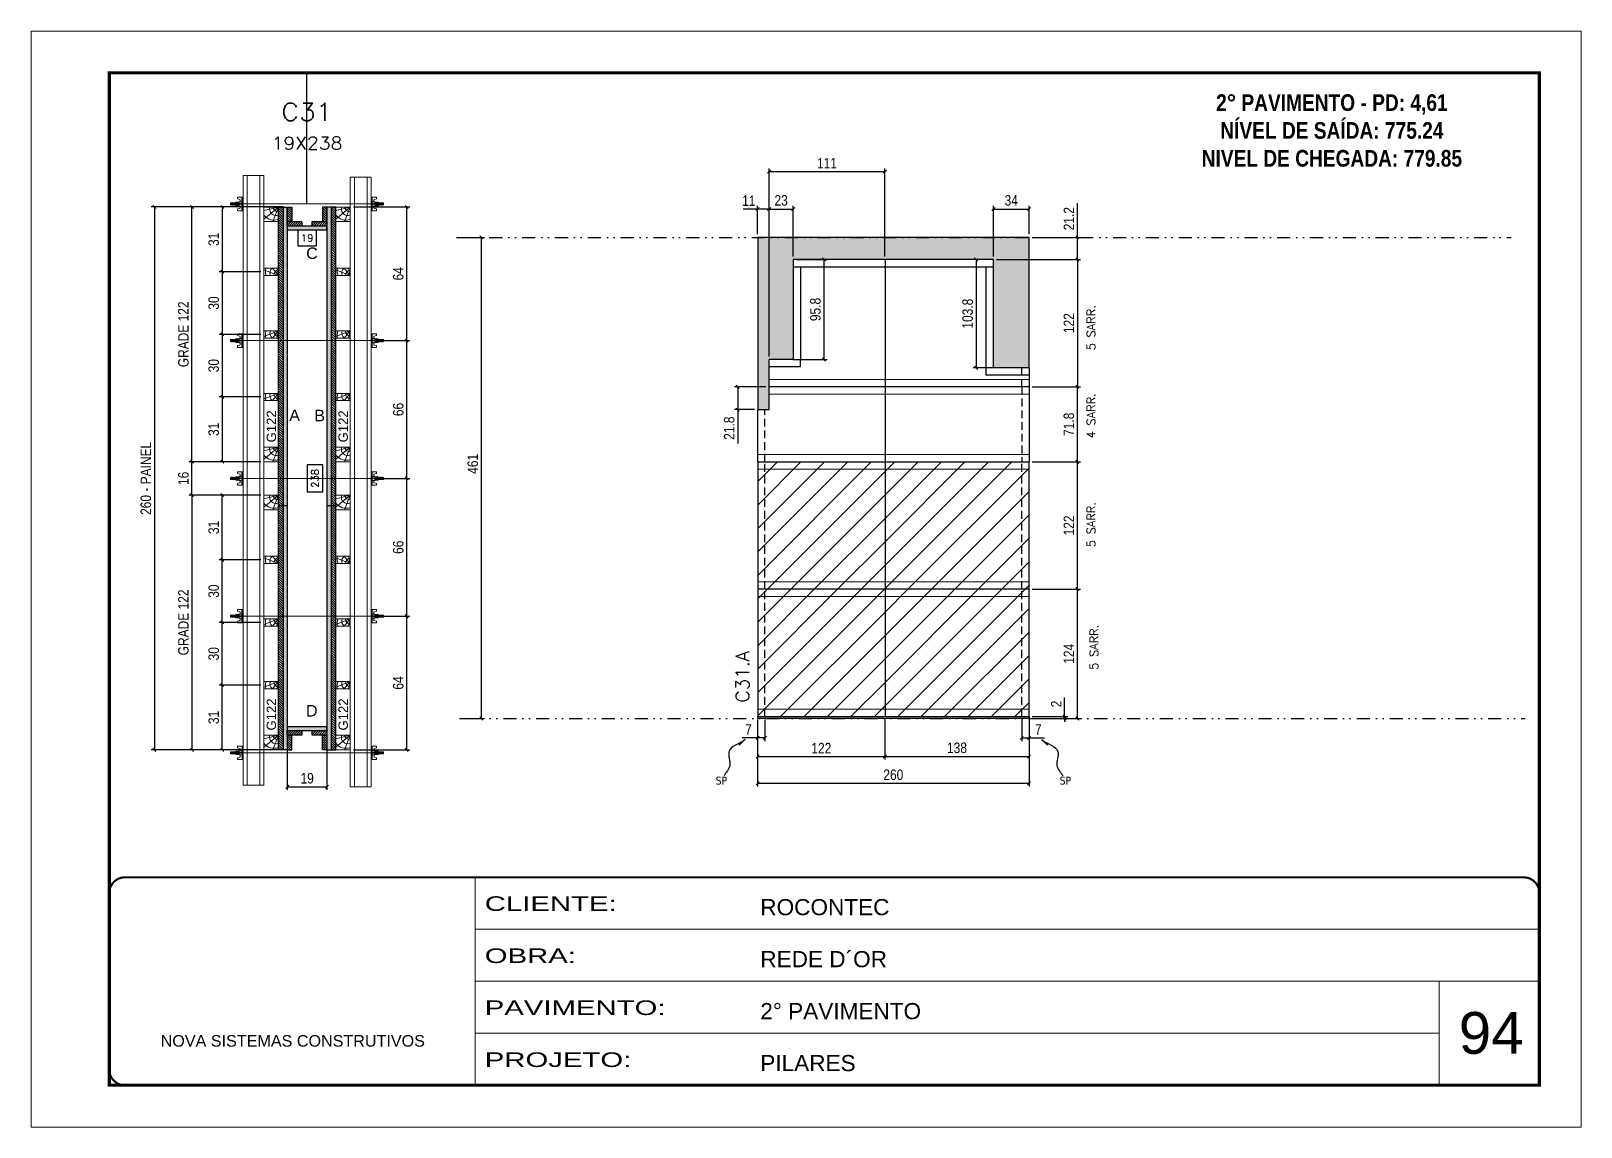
# Model space of a CAD drawing. Extents: x 2949 to 9203, y -16089 to 12527.
# Drawn here: x 4548 to 6033, y -14940 to -13890 of the extents above; entities that cross this region are included whole.
import ezdxf
from ezdxf.enums import TextEntityAlignment as Align

# ---------------------------------------------------------------- set-up
doc = ezdxf.new("R2010")
doc.units = 0
for name, pattern in [('CONTINUO', [0]), ('DASHED', [0.75, 0.5, -0.25]), ('DIVIDE2', [0.625, 0.25, -0.125, 0, -0.125, 0, -0.125]), ('HIDDEN', [0.375, 0.25, -0.125])]:
    doc.linetypes.add(name, pattern=pattern)
for name, color, linetype, lineweight in [('CARIMBO', 255, 'Continuous', 9), ('Folhas', 255, 'Continuous', 9), ('Hachura', 251, 'Continuous', 9), ('Madeira', 126, 'Continuous', 18), ('Perfil Metálico', 224, 'Continuous', 18), ('Sarr 2.2x7', 40, 'Continuous', 9), ('SARRAFO DE PRESSAO', 251, 'DASHED', 9), ('Texto Seção', 7, 'Continuous', 15)]:
    doc.layers.add(name, color=color, linetype=linetype, lineweight=lineweight)
for name, color, linetype in [('CHAPA', 1, 'Continuous'), ('COTA', 241, 'Continuous'), ('Cota Seção (2x)', 4, 'Continuous'), ('cotas', 4, 'Continuous'), ('MEIO_PONT', 93, 'Continuous'), ('NOMENCLATURA', 7, 'Continuous'), ('Nível', 160, 'Continuous'), ('Painéis', 200, 'Continuous'), ('SARR_2.2x7', 40, 'Continuous'), ('SARRAFO', 251, 'Continuous'), ('Sarrafo de Pressão', 42, 'HIDDEN'), ('texto', 7, 'Continuous'), ('Texto de Titulo', 7, 'Continuous'), ('Texto Qtd Sarr', 242, 'Continuous'), ('TEXTO_GERAL', 7, 'Continuous')]:
    doc.layers.add(name, color=color, linetype=linetype)
doc.styles.add('ARIAL', font='arial.ttf')
doc.styles.add('COTA TECNICA', font='techl___.ttf', dxfattribs={"height": 10})
doc.styles.add('COTA TECNICA 2X', font='techl___.ttf', dxfattribs={"height": 10})
doc.styles.add('COTA TECNICA-50', font='techl___.ttf', dxfattribs={"height": 10})
doc.styles.add('REGUA-120', font='ROMANS.shx', dxfattribs={"height": 15})
doc.styles.add('ROMANC', font='techb___.ttf', dxfattribs={"height": 2.5})
doc.styles.add('ROMANS', font='romans.shx')
doc.styles.add('SANSSERIF', font='sas_____.pfb')
doc.styles.get("Standard").update_dxf_attribs({"font": 'arial.ttf'})
doc.styles.add('Tecnologia', font='')
doc.styles.get('Tecnologia').set_extended_font_data('Forgotten Futurist')
doc.dimstyles.new('COTA PAINEL-50', dxfattribs={"dimtxt": 10, "dimasz": 3, "dimexe": 3, "dimexo": 3, "dimgap": 3, "dimtad": 1, "dimdec": 1, "dimzin": 12, "dimdsep": 46, "dimtxsty": 'COTA TECNICA-50', "dimblk1": 'OBLIQUE', "dimblk2": 'OBLIQUE', "dimsah": 1, "dimcen": 0.9, "dimclrd": 4, "dimclre": 4, "dimclrt": 240, "dimadec": 1, "dimazin": 3, "dimtfac": 1, "dimtdec": 1, "dimtmove": 0, "dimatfit": 3, "dimfxl": 1, "dimtolj": 1, "dimtzin": 12, "dimarcsym": 0})
doc.dimstyles.new('PAINEL', dxfattribs={"dimtxt": 10, "dimasz": 3, "dimexe": 3, "dimexo": 3, "dimgap": 3, "dimtad": 1, "dimdec": 1, "dimzin": 12, "dimdsep": 46, "dimtxsty": 'COTA TECNICA', "dimblk1": 'OBLIQUE', "dimblk2": 'OBLIQUE', "dimsah": 1, "dimcen": 0.9, "dimclrd": 4, "dimclre": 4, "dimclrt": 240, "dimadec": 1, "dimazin": 3, "dimtfac": 1, "dimtdec": 1, "dimtmove": 0, "dimatfit": 3, "dimfxl": 1, "dimtolj": 1, "dimtzin": 12, "dimarcsym": 0})
doc.dimstyles.new('SECAO PILAR', dxfattribs={"dimtxt": 10, "dimasz": 3, "dimexe": 3, "dimexo": 3, "dimgap": 3, "dimtad": 1, "dimdec": 1, "dimlfac": 0.5, "dimzin": 12, "dimdsep": 46, "dimtxsty": 'COTA TECNICA 2X', "dimblk1": 'OBLIQUE', "dimblk2": 'OBLIQUE', "dimsah": 1, "dimcen": 0.9, "dimclrd": 256, "dimclre": 256, "dimclrt": 256, "dimadec": 1, "dimazin": 3, "dimtfac": 1, "dimtdec": 1, "dimtmove": 0, "dimatfit": 3, "dimfxl": 1, "dimtolj": 1, "dimtzin": 12, "dimarcsym": 0})
doc.dimstyles.new('SECÇÃO 2', dxfattribs={"dimtxt": 7, "dimasz": 6, "dimexe": 0.18, "dimexo": 2, "dimgap": -4, "dimtad": 3, "dimdec": 1, "dimlfac": 0.5, "dimzin": 12, "dimdsep": 46, "dimtxsty": 'ROMANS', "dimblk": 'ARCHTICK', "dimcen": 0.09, "dimse1": 1, "dimse2": 1, "dimsd1": 1, "dimsd2": 1, "dimclrd": 180, "dimclre": 5, "dimclrt": 1, "dimadec": 0, "dimazin": 3, "dimtfac": 1, "dimtdec": 1, "dimtofl": 0, "dimtmove": 0, "dimatfit": 3, "dimldrblk": 'ARCHTICK', "dimfxl": 1, "dimtolj": 1, "dimtzin": 0, "dimarcsym": 0})
doc.dimstyles.get("Standard").update_dxf_attribs({"dimtxt": 0.18, "dimasz": 0.18, "dimexe": 0.18, "dimexo": 0.0625, "dimgap": 0.09, "dimtad": 0, "dimtih": 1, "dimtoh": 1, "dimdec": 4, "dimzin": 0, "dimdsep": 46, "dimtxsty": 'Standard', "dimcen": 0.09, "dimadec": 0, "dimazin": 0, "dimtfac": 1, "dimtdec": 4, "dimtofl": 0, "dimtmove": 0, "dimatfit": 3, "dimfxl": 1, "dimtolj": 1, "dimtzin": 0, "dimarcsym": 0})
pattern_1 = [(135, (-18098.3511, -4935.1713), (-1.12253202, -1.12253202), [])]
pattern_2 = [(135, (-18106.7511, -5070.1911), (-1.12253202, -1.12253202), [])]
pattern_3 = [(45, (-127656.967, -36496.372), (-11.2253202, 11.2253202), [])]

msp = doc.modelspace()

# ---------------------------------------------------------------- texts
at = {"layer": 'CARIMBO', "style": 'ARIAL'}
msp.add_text('94', height=40, dxfattribs=at).set_placement((5915.39, -14870.35))
at = {"layer": 'NOMENCLATURA', "color": 2, "insert": (5793.86, -13924.43), "char_height": 16, "attachment_point": 2, "style": 'ROMANC'}
msp.add_mtext_dynamic_manual_height_columns('\\P2° PAVIMENTO - PD: 4,61\\PNÍVEL DE SAÍDA: 775.24\\PNIVEL DE CHEGADA: 779.85', width=300.2766, gutter_width=1, heights=[0], dxfattribs=at)
at = {"layer": 'texto', "color": 0, "char_height": 7.5, "attachment_point": 5}
for insert in [(5208.97, -14608.7), (5538.52, -14608.7)]:
    msp.add_mtext('{\\fTahoma|b0|i0|c0|p34;\\C4;SP}', dxfattribs=dict(at, insert=insert))
at = {"layer": 'Texto Seção', "linetype": 'Continuous', "style": 'ROMANS'}
for s, p in [('5 SARR.', (5567.18, -14196.39)), ('4 SARR.', (5567.18, -14280.72)), ('5 SARR.', (5567.18, -14384.99)), ('5 SARR.', (5569.89, -14502.58))]:
    msp.add_text(s, height=8, rotation=90, dxfattribs=at).set_placement(p)
at = {"layer": 'Texto Seção', "color": 0, "linetype": 'Continuous', "style": 'SANSSERIF'}
for p in [(4777.8, -14284.65), (4846.6, -14284.65), (4777.8, -14560.67), (4846.6, -14560.67)]:
    msp.add_text('G122', height=9, rotation=90, dxfattribs=at).set_placement(p, align=Align.MIDDLE_LEFT)
at = {"layer": 'Texto Seção', "style": 'REGUA-120'}
msp.add_text('C31.A', height=13, rotation=90, dxfattribs=at).set_placement((5235.68, -14533.85))
at = {"layer": 'TEXTO_GERAL', "style": 'ARIAL'}
for s, p in [('C', (4816.78, -14103.38)), ('A', (4800.07, -14258.62)), ('B', (4824.08, -14258.88)), ('D', (4816.57, -14541.73))]:
    msp.add_text(s, height=11, dxfattribs=at).set_placement(p, align=Align.MIDDLE_CENTER)

# ---------------------------------------------------------------- blocks, each defined once
blk = doc.blocks.new('9999999999')
at = {"color": 30, "linetype": 'CONTINUO'}
for p, q in [((98564.6, 34230.2), (98564.6, 34429.4)), ((98564.6, 34379.6), (99584, 34379.6)), ((98564.6, 34329.8), (99488, 34329.8)), ((99584, 34329.8), (99488, 34329.8)), ((99488, 34329.8), (99488, 34230.2)), ((98564.6, 34280), (99488, 34280))]:
    blk.add_line(p, q, dxfattribs=at)
at = {"color": 30, "linetype": 'CONTINUO', "const_width": 2}
blk.add_lwpolyline([(99584, 34230.2), (99584, 34414.4, 0.414214), (99569, 34429.4), (98229, 34429.4, 0.414214), (98214, 34414.4), (98214, 34245.2, 0.414214), (98229, 34230.2), (99584, 34230.2)], format="xyb", dxfattribs=at)
at = {"layer": 'Folhas'}
blk.add_lwpolyline([(98139, 34190.2), (99624, 34190.2), (99624, 35240.2), (98139, 35240.2)], close=True, dxfattribs=at)
at = {"layer": 'Folhas', "color": 30, "const_width": 3}
blk.add_lwpolyline([(98214, 34230.2), (99584, 34230.2), (99584, 35200.2), (98214, 35200.2)], close=True, dxfattribs=at)
at = {"color": 7, "linetype": 'Continuous', "ltscale": 5, "style": 'ARIAL'}
for s, height, p in [('ROCONTEC', 15.48, (98837.7, 34393.1)), ('REDE D´OR', 15.48, (98837.7, 34343.3)), ('2° PAVIMENTO', 15.483, (98837.7, 34293.5)), ('NOVA SISTEMAS CONSTRUTIVOS', 11.059, (98263.2, 34267.2)), ('PILARES', 15.48, (98837.7, 34243.7))]:
    blk.add_text(s, height=height, dxfattribs=at).set_placement(p)
at = {"layer": 'Folhas', "color": 7, "style": 'Tecnologia', "width": 1.5}
for s, p in [('CLIENTE:', (98573.7, 34397.2)), ('OBRA:', (98573.7, 34347.3)), ('PAVIMENTO:', (98573.7, 34297.5)), ('PROJETO:', (98573.7, 34247.7))]:
    blk.add_text(s, height=14, dxfattribs=at).set_placement(p)
blk = doc.blocks.new('titulo1')
at = {"layer": 'Defpoints', "color": 252, "linetype": 'HIDDEN', "ltscale": 2}
blk.add_line((0, 0), (0, 125), dxfattribs=at)
at = {"layer": 'Defpoints', "style": 'ROMANS', "oblique": 15}
blk.add_attdef('FOLHA', text='', height=10, dxfattribs=at).set_placement((0, 15.6), align=Align.MIDDLE_CENTER)
at = {"layer": 'Texto Qtd Sarr', "color": 3, "style": 'ROMANS', "oblique": 15}
for tag, height, p in [('TITULO', 17, (0, 71.4)), ('SEÇÃO', 12, (0, 41.5))]:
    blk.add_attdef(tag, text='', height=height, dxfattribs=at).set_placement(p, align=Align.MIDDLE_CENTER)
blk = doc.blocks.new('*D3041')
at = {"layer": 'Cota Seção (2x)', "color": 180, "lineweight": -2, "transparency": 16777216}
for p, q in [((4821.1, -14081.3), (4803.1, -14081.3)), ((4803.1, -14081.3), (4803.1, -14096.3)), ((4821.1, -14096.3), (4821.1, -14081.3)), ((4803.1, -14096.3), (4821.1, -14096.3))]:
    blk.add_line(p, q, dxfattribs=at)
at = {"layer": 'Defpoints', "color": 0, "transparency": 16777216}
for p in [(4793.1, -14098.4), (4793.1, -14100.3), (4831.1, -14098.4)]:
    blk.add_point(p, dxfattribs=at)
at = {"layer": 'Cota Seção (2x)', "color": 1, "transparency": 16777216, "insert": (4812.1, -14088.8), "char_height": 7, "attachment_point": 5, "style": 'ROMANS'}
blk.add_mtext('\\A1;19', dxfattribs=at)
blk = doc.blocks.new('_ArchTick')
at = {"color": 0, "linetype": 'ByBlock', "const_width": 0.15}
blk.add_lwpolyline([(-0.5, -0.5), (0.5, 0.5)], dxfattribs=at)
blk = doc.blocks.new('_Oblique')
at = {"color": 0, "linetype": 'ByBlock', "lineweight": -2}
blk.add_line((-0.5, -0.5), (0.5, 0.5), dxfattribs=at)
blk = doc.blocks.new('*D3042')
at = {"layer": 'COTA', "lineweight": -2, "transparency": 16777216}
for p, q in [((4789.4, -14059.1), (4662.7, -14059.1)), ((4665.7, -14059.1), (4665.7, -14579.1)), ((4789.4, -14579.1), (4662.7, -14579.1))]:
    blk.add_line(p, q, dxfattribs=at)
at = {"layer": 'Defpoints', "color": 0, "transparency": 16777216}
for p in [(4792.4, -14059.1), (4665.7, -14579.1), (4792.4, -14579.1)]:
    blk.add_point(p, dxfattribs=at)
at = {"layer": 'COTA', "lineweight": -2, "transparency": 16777216, "xscale": 3, "yscale": 3, "zscale": 3}
for p, rotation in [((4665.7, -14059.1), 90), ((4665.7, -14579.1), 270)]:
    blk.add_blockref('_Oblique', p, dxfattribs=dict(at, rotation=rotation))
at = {"layer": 'COTA', "transparency": 16777216, "insert": (4657.6, -14319.1), "char_height": 10, "attachment_point": 5, "rotation": 90, "style": 'COTA TECNICA 2X'}
blk.add_mtext('\\A1;260 - PAINEL', dxfattribs=at)
blk = doc.blocks.new('C')
at = {"layer": 'Hachura', "color": 0}
for p, q in [((0, 3.22), (0, -3.22)), ((0.45, 3.22), (0, 3.22)), ((0.46, 3.16), (0, 3.16)), ((0.46, 3.05), (0, 3.05)), ((0.46, 2.88), (0, 2.88)), ((0, 2.75), (0, -1.16)), ((0.46, 2.65), (0, 2.65)), ((0.46, 2.23), (0, 2.23)), ((0.46, 1.51), (0, 1.51)), ((0.39, 0.49), (0.17, 0.49)), ((0.45, -3.23), (0.45, 3.22)), ((0.45, 3.22), (2.58, 3.22)), ((1.74, 0.97), (0.45, 0.97)), ((1.45, 0.1), (0.45, 0.1)), ((1.35, 1.94), (1.35, 0.96)), ((2.58, 2.39), (1.47, 2.09)), ((1.74, -0.97), (1.74, 0.97)), ((1.74, 0.97), (1.74, 0.84)), ((1.74, 0.97), (1.74, 0.84)), ((1.74, 0.84), (3.35, 0.84)), ((3.35, 0.45), (1.74, 0.45)), ((2.58, 3.22), (2.58, 2.39)), ((3.32, 0.84), (3.32, -0.84)), ((3.35, 0.84), (3.35, -0.84)), ((3.68, 0.45), (3.35, 0.45)), ((3.84, -0.52), (3.35, 0.45)), ((3.35, 0.06), (3.67, -0.57)), ((3.68, 0.45), (4.16, -0.52)), ((3.72, 0.5), (4.25, -0.57)), ((4.37, -0.55), (3.83, 0.53)), ((4.15, 0.45), (3.93, 0.45)), ((4.42, -0.52), (3.93, 0.45)), ((4.15, 0.45), (4.26, 0.45)), ((4.26, 0.45), (4.74, -0.52)), ((4.3, 0.5), (4.83, -0.57)), ((4.95, -0.55), (4.41, 0.53)), ((4.51, 0.45), (4.84, 0.45)), ((5, -0.52), (4.51, 0.45)), ((4.84, 0.45), (5.32, -0.52)), ((4.88, 0.5), (5.41, -0.57)), ((5.53, -0.55), (4.99, 0.53)), ((5.58, -0.52), (5.09, 0.45)), ((5.42, 0.45), (5.09, 0.45)), ((5.58, -0.52), (5.09, 0.45)), ((5.42, 0.45), (5.74, -0.19)), ((5.46, 0.5), (5.74, -0.07)), ((5.74, 0.19), (5.57, 0.53)), ((5.74, 0.32), (5.68, 0.45)), ((5.68, 0.45), (5.74, 0.45)), ((5.74, 0.45), (5.9, 0.29)), ((5.74, 0.45), (5.74, -0.52)), ((5.9, -0.36), (5.9, 0.29)), ((0.45, 0), (0, 0)), ((0.46, -1.52), (0, -1.52)), ((0.46, -2.23), (0, -2.23)), ((0.46, -2.65), (0, -2.65)), ((0.46, -2.88), (0, -2.88)), ((0.46, -3.05), (0, -3.05)), ((0.46, -3.16), (0, -3.16)), ((0, -3.22), (2.57, -3.22)), ((0.08, -0.48), (0.29, -0.48)), ((0.29, -0.48), (0.4, -0.48)), ((0.45, 0), (0.45, -0.97)), ((0.45, -0.16), (1.45, -0.16)), ((0.45, -0.65), (0.45, -0.32)), ((0.45, -3.23), (0.45, -0.65)), ((0.45, -0.97), (1.74, -0.97)), ((1.35, -1.94), (1.35, -0.97)), ((2.58, -2.39), (1.47, -2.1)), ((3.35, -0.32), (1.74, -0.32)), ((3.35, -0.84), (1.74, -0.84)), ((2.58, -3.23), (2.58, -2.39)), ((3.35, -0.07), (3.58, -0.52)), ((3.35, -0.52), (3.58, -0.52)), ((3.84, -0.52), (4.16, -0.52)), ((4.42, -0.52), (4.74, -0.52)), ((4.63, -0.52), (4.74, -0.52)), ((5, -0.52), (5.32, -0.52)), ((5.58, -0.52), (5.74, -0.52)), ((5.74, -0.52), (5.9, -0.36)), ((5.74, -0.52), (5.74, -0.52))]:
    blk.add_line(p, q, dxfattribs=at)
for centre, radius, start, end in [((1.52, 1.94), 0.161, 104.74356, 180), ((1.44, -0.03), 0.129, 272.69497, 87.30503), ((3.81, 0.39), 0.143, 25.56881, 154.43119), ((4.39, 0.39), 0.143, 25.56881, 154.43119), ((4.97, 0.39), 0.143, 25.56881, 154.43119), ((5.55, 0.39), 0.143, 25.56881, 154.43119), ((0.17, -0.37), 0.174, 221.74404, 317.85924), ((1.52, -1.94), 0.161, 180, 255.25644), ((3.71, -0.4), 0.174, 222.14076, 318.25596), ((4.29, -0.4), 0.174, 222.14076, 318.25596), ((4.87, -0.4), 0.174, 222.14076, 318.25596), ((5.45, -0.4), 0.174, 222.14076, 318.25596), ((5.61, -0.4), 0.174, 317.85924, 318.25596)]:
    blk.add_arc(centre, radius, start, end, dxfattribs=at)
blk = doc.blocks.new('PONTALETE')
at = {"layer": 'Madeira'}
for q in [(2.71, 7), (7, 5.76), (7, 1.74)]:
    blk.add_line((0, 0), q, dxfattribs=at)
blk.add_lwpolyline([(0, 0), (7, 0), (7, 7), (0, 7)], close=True, dxfattribs=at)
for centre, radius, start, end in [((2.04, 0.06), 6.23, 37.28179, 109.09128), ((1.09, 0.9), 3.19, 343.60304, 109.98471), ((-0.21, -0.78), 3.09, 14.63219, 86.0383)]:
    blk.add_arc(centre, radius, start, end, dxfattribs=at)
blk = doc.blocks.new('MEIO PONTALETE')
at = {"layer": 'Madeira'}
for q in [(2.71, 7), (3.5, 2.88), (3.5, 0.87)]:
    blk.add_line((0, 0), q, dxfattribs=at)
blk.add_lwpolyline([(0, 0), (3.5, 0), (3.5, 7), (0, 7)], close=True, dxfattribs=at)
for centre, radius, start, end in [((2.04, 0.06), 6.23, 76.44987, 109.09128), ((1.09, 0.9), 3.19, 40.90626, 109.98471), ((-0.21, -0.78), 3.09, 14.63219, 86.0383)]:
    blk.add_arc(centre, radius, start, end, dxfattribs=at)
blk = doc.blocks.new('*D3086')
at = {"layer": 'COTA', "lineweight": -2, "transparency": 16777216}
for p, q in [((4767.7, -14059.1), (4727.8, -14059.1)), ((4730.8, -14059.1), (4730.8, -14121.1)), ((4767.7, -14121.1), (4727.8, -14121.1))]:
    blk.add_line(p, q, dxfattribs=at)
at = {"layer": 'Defpoints', "color": 0, "transparency": 16777216}
for p in [(4770.7, -14059.1), (4730.8, -14121.1), (4770.7, -14121.1)]:
    blk.add_point(p, dxfattribs=at)
at = {"layer": 'COTA', "lineweight": -2, "transparency": 16777216, "xscale": 3, "yscale": 3, "zscale": 3}
for p, rotation in [((4730.8, -14059.1), 90), ((4730.8, -14121.1), 270)]:
    blk.add_blockref('_Oblique', p, dxfattribs=dict(at, rotation=rotation))
at = {"layer": 'COTA', "transparency": 16777216, "insert": (4722.6, -14090.1), "char_height": 10, "attachment_point": 5, "rotation": 90, "style": 'COTA TECNICA 2X'}
blk.add_mtext('\\A1;31', dxfattribs=at)
blk = doc.blocks.new('*D3087')
at = {"layer": 'COTA', "lineweight": -2, "transparency": 16777216}
for p, q in [((4767.7, -14121.1), (4727.8, -14121.1)), ((4730.8, -14121.1), (4730.8, -14181.1)), ((4767.7, -14181.1), (4727.8, -14181.1))]:
    blk.add_line(p, q, dxfattribs=at)
at = {"layer": 'Defpoints', "color": 0, "transparency": 16777216}
for p in [(4770.7, -14121.1), (4730.8, -14181.1), (4770.7, -14181.1)]:
    blk.add_point(p, dxfattribs=at)
at = {"layer": 'COTA', "lineweight": -2, "transparency": 16777216, "xscale": 3, "yscale": 3, "zscale": 3}
for p, rotation in [((4730.8, -14121.1), 90), ((4730.8, -14181.1), 270)]:
    blk.add_blockref('_Oblique', p, dxfattribs=dict(at, rotation=rotation))
at = {"layer": 'COTA', "transparency": 16777216, "insert": (4722.6, -14151.1), "char_height": 10, "attachment_point": 5, "rotation": 90, "style": 'COTA TECNICA 2X'}
blk.add_mtext('\\A1;30', dxfattribs=at)
blk = doc.blocks.new('*D3088')
at = {"layer": 'COTA', "lineweight": -2, "transparency": 16777216}
for p, q in [((4767.7, -14181.1), (4727.8, -14181.1)), ((4730.8, -14181.1), (4730.8, -14241.1)), ((4767.7, -14241.1), (4727.8, -14241.1))]:
    blk.add_line(p, q, dxfattribs=at)
at = {"layer": 'Defpoints', "color": 0, "transparency": 16777216}
for p in [(4770.7, -14181.1), (4730.8, -14241.1), (4770.7, -14241.1)]:
    blk.add_point(p, dxfattribs=at)
at = {"layer": 'COTA', "lineweight": -2, "transparency": 16777216, "xscale": 3, "yscale": 3, "zscale": 3}
for p, rotation in [((4730.8, -14181.1), 90), ((4730.8, -14241.1), 270)]:
    blk.add_blockref('_Oblique', p, dxfattribs=dict(at, rotation=rotation))
at = {"layer": 'COTA', "transparency": 16777216, "insert": (4722.6, -14211.1), "char_height": 10, "attachment_point": 5, "rotation": 90, "style": 'COTA TECNICA 2X'}
blk.add_mtext('\\A1;30', dxfattribs=at)
blk = doc.blocks.new('*D3089')
at = {"layer": 'COTA', "lineweight": -2, "transparency": 16777216}
for p, q in [((4767.7, -14241.1), (4727.8, -14241.1)), ((4730.8, -14241.1), (4730.8, -14303.1)), ((4767.7, -14303.1), (4727.8, -14303.1))]:
    blk.add_line(p, q, dxfattribs=at)
at = {"layer": 'Defpoints', "color": 0, "transparency": 16777216}
for p in [(4770.7, -14241.1), (4730.8, -14303.1), (4770.7, -14303.1)]:
    blk.add_point(p, dxfattribs=at)
at = {"layer": 'COTA', "lineweight": -2, "transparency": 16777216, "xscale": 3, "yscale": 3, "zscale": 3}
for p, rotation in [((4730.8, -14241.1), 90), ((4730.8, -14303.1), 270)]:
    blk.add_blockref('_Oblique', p, dxfattribs=dict(at, rotation=rotation))
at = {"layer": 'COTA', "transparency": 16777216, "insert": (4722.6, -14272.1), "char_height": 10, "attachment_point": 5, "rotation": 90, "style": 'COTA TECNICA 2X'}
blk.add_mtext('\\A1;31', dxfattribs=at)
blk = doc.blocks.new('*D3090')
at = {"layer": 'COTA', "lineweight": -2, "transparency": 16777216}
for p, q in [((4767.7, -14059.1), (4698.7, -14059.1)), ((4701.7, -14303.1), (4701.7, -14059.1)), ((4767.7, -14303.1), (4698.7, -14303.1))]:
    blk.add_line(p, q, dxfattribs=at)
at = {"layer": 'Defpoints', "color": 0, "transparency": 16777216}
for p in [(4701.7, -14059.1), (4770.7, -14059.1), (4770.7, -14303.1)]:
    blk.add_point(p, dxfattribs=at)
at = {"layer": 'COTA', "lineweight": -2, "transparency": 16777216, "xscale": 3, "yscale": 3, "zscale": 3}
for p, rotation in [((4701.7, -14059.1), 90), ((4701.7, -14303.1), 270)]:
    blk.add_blockref('_Oblique', p, dxfattribs=dict(at, rotation=rotation))
at = {"layer": 'COTA', "transparency": 16777216, "insert": (4693.6, -14181.1), "char_height": 10, "attachment_point": 5, "rotation": 90, "style": 'COTA TECNICA 2X'}
blk.add_mtext('\\A1;GRADE 122', dxfattribs=at)
blk = doc.blocks.new('*D3043')
at = {"layer": 'COTA', "lineweight": -2, "transparency": 16777216}
for p, q in [((4767.7, -14517.1), (4727.8, -14517.1)), ((4730.8, -14579.1), (4730.8, -14517.1)), ((4767.7, -14579.1), (4727.8, -14579.1))]:
    blk.add_line(p, q, dxfattribs=at)
at = {"layer": 'Defpoints', "color": 0, "transparency": 16777216}
for p in [(4730.8, -14517.1), (4770.7, -14517.1), (4770.7, -14579.1)]:
    blk.add_point(p, dxfattribs=at)
at = {"layer": 'COTA', "lineweight": -2, "transparency": 16777216, "xscale": 3, "yscale": 3, "zscale": 3}
for p, rotation in [((4730.8, -14517.1), 90), ((4730.8, -14579.1), 270)]:
    blk.add_blockref('_Oblique', p, dxfattribs=dict(at, rotation=rotation))
at = {"layer": 'COTA', "transparency": 16777216, "insert": (4722.6, -14548.1), "char_height": 10, "attachment_point": 5, "rotation": 90, "style": 'COTA TECNICA 2X'}
blk.add_mtext('\\A1;31', dxfattribs=at)
blk = doc.blocks.new('*D3044')
at = {"layer": 'COTA', "lineweight": -2, "transparency": 16777216}
for p, q in [((4767.7, -14457.1), (4727.8, -14457.1)), ((4730.8, -14517.1), (4730.8, -14457.1)), ((4767.7, -14517.1), (4727.8, -14517.1))]:
    blk.add_line(p, q, dxfattribs=at)
at = {"layer": 'Defpoints', "color": 0, "transparency": 16777216}
for p in [(4730.8, -14457.1), (4770.7, -14457.1), (4770.7, -14517.1)]:
    blk.add_point(p, dxfattribs=at)
at = {"layer": 'COTA', "lineweight": -2, "transparency": 16777216, "xscale": 3, "yscale": 3, "zscale": 3}
for p, rotation in [((4730.8, -14457.1), 90), ((4730.8, -14517.1), 270)]:
    blk.add_blockref('_Oblique', p, dxfattribs=dict(at, rotation=rotation))
at = {"layer": 'COTA', "transparency": 16777216, "insert": (4722.6, -14487.1), "char_height": 10, "attachment_point": 5, "rotation": 90, "style": 'COTA TECNICA 2X'}
blk.add_mtext('\\A1;30', dxfattribs=at)
blk = doc.blocks.new('*D3045')
at = {"layer": 'COTA', "lineweight": -2, "transparency": 16777216}
for p, q in [((4767.7, -14397.1), (4727.8, -14397.1)), ((4730.8, -14457.1), (4730.8, -14397.1)), ((4767.7, -14457.1), (4727.8, -14457.1))]:
    blk.add_line(p, q, dxfattribs=at)
at = {"layer": 'Defpoints', "color": 0, "transparency": 16777216}
for p in [(4730.8, -14397.1), (4770.7, -14397.1), (4770.7, -14457.1)]:
    blk.add_point(p, dxfattribs=at)
at = {"layer": 'COTA', "lineweight": -2, "transparency": 16777216, "xscale": 3, "yscale": 3, "zscale": 3}
for p, rotation in [((4730.8, -14397.1), 90), ((4730.8, -14457.1), 270)]:
    blk.add_blockref('_Oblique', p, dxfattribs=dict(at, rotation=rotation))
at = {"layer": 'COTA', "transparency": 16777216, "insert": (4722.6, -14427.1), "char_height": 10, "attachment_point": 5, "rotation": 90, "style": 'COTA TECNICA 2X'}
blk.add_mtext('\\A1;30', dxfattribs=at)
blk = doc.blocks.new('*D3046')
at = {"layer": 'COTA', "lineweight": -2, "transparency": 16777216}
for p, q in [((4767.7, -14335.1), (4727.8, -14335.1)), ((4730.8, -14397.1), (4730.8, -14335.1)), ((4767.7, -14397.1), (4727.8, -14397.1))]:
    blk.add_line(p, q, dxfattribs=at)
at = {"layer": 'Defpoints', "color": 0, "transparency": 16777216}
for p in [(4730.8, -14335.1), (4770.7, -14335.1), (4770.7, -14397.1)]:
    blk.add_point(p, dxfattribs=at)
at = {"layer": 'COTA', "lineweight": -2, "transparency": 16777216, "xscale": 3, "yscale": 3, "zscale": 3}
for p, rotation in [((4730.8, -14335.1), 90), ((4730.8, -14397.1), 270)]:
    blk.add_blockref('_Oblique', p, dxfattribs=dict(at, rotation=rotation))
at = {"layer": 'COTA', "transparency": 16777216, "insert": (4722.6, -14366.1), "char_height": 10, "attachment_point": 5, "rotation": 90, "style": 'COTA TECNICA 2X'}
blk.add_mtext('\\A1;31', dxfattribs=at)
blk = doc.blocks.new('*D3047')
at = {"layer": 'COTA', "lineweight": -2, "transparency": 16777216}
for p, q in [((4767.7, -14335.1), (4698.7, -14335.1)), ((4701.7, -14335.1), (4701.7, -14579.1)), ((4767.7, -14579.1), (4698.7, -14579.1))]:
    blk.add_line(p, q, dxfattribs=at)
at = {"layer": 'Defpoints', "color": 0, "transparency": 16777216}
for p in [(4770.7, -14335.1), (4701.7, -14579.1), (4770.7, -14579.1)]:
    blk.add_point(p, dxfattribs=at)
at = {"layer": 'COTA', "lineweight": -2, "transparency": 16777216, "xscale": 3, "yscale": 3, "zscale": 3}
for p, rotation in [((4701.7, -14335.1), 90), ((4701.7, -14579.1), 270)]:
    blk.add_blockref('_Oblique', p, dxfattribs=dict(at, rotation=rotation))
at = {"layer": 'COTA', "transparency": 16777216, "insert": (4693.6, -14457.1), "char_height": 10, "attachment_point": 5, "rotation": 90, "style": 'COTA TECNICA 2X'}
blk.add_mtext('\\A1;GRADE 122', dxfattribs=at)
blk = doc.blocks.new('*D3091')
at = {"layer": 'COTA', "lineweight": -2, "transparency": 16777216}
for p, q in [((4767.7, -14303.1), (4698.7, -14303.1)), ((4701.7, -14335.1), (4701.7, -14303.1)), ((4767.7, -14335.1), (4698.7, -14335.1))]:
    blk.add_line(p, q, dxfattribs=at)
at = {"layer": 'Defpoints', "color": 0, "transparency": 16777216}
for p in [(4701.7, -14303.1), (4770.7, -14303.1), (4770.7, -14335.1)]:
    blk.add_point(p, dxfattribs=at)
at = {"layer": 'COTA', "lineweight": -2, "transparency": 16777216, "xscale": 3, "yscale": 3, "zscale": 3}
for p, rotation in [((4701.7, -14303.1), 90), ((4701.7, -14335.1), 270)]:
    blk.add_blockref('_Oblique', p, dxfattribs=dict(at, rotation=rotation))
at = {"layer": 'COTA', "transparency": 16777216, "insert": (4693.6, -14319.1), "char_height": 10, "attachment_point": 5, "rotation": 90, "style": 'COTA TECNICA 2X'}
blk.add_mtext('\\A1;16', dxfattribs=at)
blk = doc.blocks.new('*D3092')
at = {"layer": 'COTA', "lineweight": -2, "transparency": 16777216}
for p, q in [((4883, -14451.1), (4910.5, -14451.1)), ((4907.5, -14579.1), (4907.5, -14451.1)), ((4856.5, -14579.1), (4910.5, -14579.1))]:
    blk.add_line(p, q, dxfattribs=at)
at = {"layer": 'Defpoints', "color": 0, "transparency": 16777216}
for p in [(4880, -14451.1), (4907.5, -14451.1), (4853.5, -14579.1)]:
    blk.add_point(p, dxfattribs=at)
at = {"layer": 'COTA', "lineweight": -2, "transparency": 16777216, "xscale": 3, "yscale": 3, "zscale": 3}
for p, rotation in [((4907.5, -14451.1), 90), ((4907.5, -14579.1), 270)]:
    blk.add_blockref('_Oblique', p, dxfattribs=dict(at, rotation=rotation))
at = {"layer": 'COTA', "transparency": 16777216, "insert": (4899.4, -14515.1), "char_height": 10, "attachment_point": 5, "rotation": 90, "style": 'COTA TECNICA 2X'}
blk.add_mtext('\\A1;64', dxfattribs=at)
blk = doc.blocks.new('*D3093')
at = {"layer": 'COTA', "lineweight": -2, "transparency": 16777216}
for p, q in [((4876.4, -14319.1), (4910.5, -14319.1)), ((4907.5, -14451.1), (4907.5, -14319.1)), ((4883, -14451.1), (4910.5, -14451.1))]:
    blk.add_line(p, q, dxfattribs=at)
at = {"layer": 'Defpoints', "color": 0, "transparency": 16777216}
for p in [(4873.4, -14319.1), (4907.5, -14319.1), (4880, -14451.1)]:
    blk.add_point(p, dxfattribs=at)
at = {"layer": 'COTA', "lineweight": -2, "transparency": 16777216, "xscale": 3, "yscale": 3, "zscale": 3}
for p, rotation in [((4907.5, -14319.1), 90), ((4907.5, -14451.1), 270)]:
    blk.add_blockref('_Oblique', p, dxfattribs=dict(at, rotation=rotation))
at = {"layer": 'COTA', "transparency": 16777216, "insert": (4899.4, -14385.1), "char_height": 10, "attachment_point": 5, "rotation": 90, "style": 'COTA TECNICA 2X'}
blk.add_mtext('\\A1;66', dxfattribs=at)
blk = doc.blocks.new('*D3094')
at = {"layer": 'COTA', "lineweight": -2, "transparency": 16777216}
for p, q in [((4876.4, -14187.1), (4910.5, -14187.1)), ((4907.5, -14319.1), (4907.5, -14187.1)), ((4876.4, -14319.1), (4910.5, -14319.1))]:
    blk.add_line(p, q, dxfattribs=at)
at = {"layer": 'Defpoints', "color": 0, "transparency": 16777216}
for p in [(4873.4, -14187.1), (4907.5, -14187.1), (4873.4, -14319.1)]:
    blk.add_point(p, dxfattribs=at)
at = {"layer": 'COTA', "lineweight": -2, "transparency": 16777216, "xscale": 3, "yscale": 3, "zscale": 3}
for p, rotation in [((4907.5, -14187.1), 90), ((4907.5, -14319.1), 270)]:
    blk.add_blockref('_Oblique', p, dxfattribs=dict(at, rotation=rotation))
at = {"layer": 'COTA', "transparency": 16777216, "insert": (4899.4, -14253.1), "char_height": 10, "attachment_point": 5, "rotation": 90, "style": 'COTA TECNICA 2X'}
blk.add_mtext('\\A1;66', dxfattribs=at)
blk = doc.blocks.new('*D3095')
at = {"layer": 'COTA', "lineweight": -2, "transparency": 16777216}
for p, q in [((4856.5, -14059.1), (4910.5, -14059.1)), ((4907.5, -14187.1), (4907.5, -14059.1)), ((4876.4, -14187.1), (4910.5, -14187.1))]:
    blk.add_line(p, q, dxfattribs=at)
at = {"layer": 'Defpoints', "color": 0, "transparency": 16777216}
for p in [(4853.5, -14059.1), (4907.5, -14059.1), (4873.4, -14187.1)]:
    blk.add_point(p, dxfattribs=at)
at = {"layer": 'COTA', "lineweight": -2, "transparency": 16777216, "xscale": 3, "yscale": 3, "zscale": 3}
for p, rotation in [((4907.5, -14059.1), 90), ((4907.5, -14187.1), 270)]:
    blk.add_blockref('_Oblique', p, dxfattribs=dict(at, rotation=rotation))
at = {"layer": 'COTA', "transparency": 16777216, "insert": (4899.4, -14123.1), "char_height": 10, "attachment_point": 5, "rotation": 90, "style": 'COTA TECNICA 2X'}
blk.add_mtext('\\A1;64', dxfattribs=at)
blk = doc.blocks.new('*D3108')
at = {"layer": 'COTA', "lineweight": -2, "transparency": 16777216}
for p, q in [((4793.1, -14563.7), (4793.1, -14617.6)), ((4831.1, -14563.7), (4831.1, -14617.6)), ((4793.1, -14614.6), (4831.1, -14614.6))]:
    blk.add_line(p, q, dxfattribs=at)
at = {"layer": 'Defpoints', "color": 0, "transparency": 16777216}
for p in [(4793.1, -14560.7), (4831.1, -14560.7), (4831.1, -14614.6)]:
    blk.add_point(p, dxfattribs=at)
at = {"layer": 'COTA', "lineweight": -2, "transparency": 16777216, "xscale": 3, "yscale": 3, "zscale": 3, "rotation": 180}
blk.add_blockref('_Oblique', (4793.1, -14614.6), dxfattribs=at)
at = {"layer": 'COTA', "lineweight": -2, "transparency": 16777216, "xscale": 3, "yscale": 3, "zscale": 3}
blk.add_blockref('_Oblique', (4831.1, -14614.6), dxfattribs=at)
at = {"layer": 'COTA', "transparency": 16777216, "insert": (4812.1, -14606.5), "char_height": 10, "attachment_point": 5, "style": 'COTA TECNICA 2X'}
blk.add_mtext('\\A1;19', dxfattribs=at)
blk = doc.blocks.new('*D3068')
at = {"layer": 'COTA', "color": 180, "lineweight": -2, "transparency": 16777216}
for p, q in [((4827.1, -14306.1), (4812.1, -14306.1)), ((4812.1, -14306.1), (4812.1, -14332.1)), ((4827.1, -14332.1), (4827.1, -14306.1)), ((4812.1, -14332.1), (4827.1, -14332.1))]:
    blk.add_line(p, q, dxfattribs=at)
at = {"layer": 'Defpoints', "color": 0, "transparency": 16777216}
for p in [(4831.1, -14081.1), (4831.1, -14557.1), (4831.1, -14557.1)]:
    blk.add_point(p, dxfattribs=at)
at = {"layer": 'COTA', "color": 1, "transparency": 16777216, "insert": (4819.6, -14319.1), "char_height": 7, "attachment_point": 5, "rotation": 90, "style": 'ROMANS'}
blk.add_mtext('\\A1;238', dxfattribs=at)
blk = doc.blocks.new('*D3109')
at = {"layer": 'cotas', "color": 4, "linetype": 'ByBlock', "lineweight": -2, "transparency": 16777216}
for p, q in [((4958.2, -14088.2), (4981.9, -14088.2)), ((4978.9, -14088.2), (4978.9, -14549.2)), ((4958.2, -14549.2), (4981.9, -14549.2))]:
    blk.add_line(p, q, dxfattribs=at)
at = {"layer": 'Defpoints', "color": 0, "linetype": 'ByBlock', "transparency": 16777216}
for p in [(4955.2, -14088.2), (4955.2, -14549.2), (4978.9, -14549.2)]:
    blk.add_point(p, dxfattribs=at)
at = {"layer": 'cotas', "color": 4, "linetype": 'ByBlock', "lineweight": -2, "transparency": 16777216, "xscale": 3, "yscale": 3, "zscale": 3}
for p, rotation in [((4978.9, -14088.2), 90), ((4978.9, -14549.2), 270)]:
    blk.add_blockref('_Oblique', p, dxfattribs=dict(at, rotation=rotation))
at = {"layer": 'cotas', "color": 240, "linetype": 'ByBlock', "transparency": 16777216, "insert": (4970.8, -14305.2), "char_height": 10, "attachment_point": 5, "rotation": 90, "style": 'COTA TECNICA'}
blk.add_mtext('\\A1;461', dxfattribs=at)
blk = doc.blocks.new('*D3048')
at = {"layer": 'COTA', "color": 4, "lineweight": -2, "transparency": 16777216}
for p, q in [((5243.7, -14550.2), (5243.7, -14614.2)), ((5503.7, -14550.2), (5503.7, -14614.2)), ((5243.7, -14611.2), (5503.7, -14611.2))]:
    blk.add_line(p, q, dxfattribs=at)
at = {"layer": 'Defpoints', "color": 0, "transparency": 16777216}
for p in [(5243.7, -14547.2), (5503.7, -14547.2), (5503.7, -14611.2)]:
    blk.add_point(p, dxfattribs=at)
at = {"layer": 'COTA', "color": 4, "lineweight": -2, "transparency": 16777216, "xscale": 3, "yscale": 3, "zscale": 3, "rotation": 180}
blk.add_blockref('_Oblique', (5243.7, -14611.2), dxfattribs=at)
at = {"layer": 'COTA', "color": 4, "lineweight": -2, "transparency": 16777216, "xscale": 3, "yscale": 3, "zscale": 3}
blk.add_blockref('_Oblique', (5503.7, -14611.2), dxfattribs=at)
at = {"layer": 'COTA', "color": 240, "transparency": 16777216, "insert": (5373.7, -14603.1), "char_height": 10, "attachment_point": 5, "style": 'COTA TECNICA'}
blk.add_mtext('\\A1;260', dxfattribs=at)
blk = doc.blocks.new('*D3049')
at = {"layer": 'COTA', "color": 4, "lineweight": -2, "transparency": 16777216}
for p, q in [((5243.7, -14552.2), (5243.7, -14570.7)), ((5250.7, -14550.2), (5250.7, -14570.7)), ((5243.7, -14567.7), (5229, -14567.7)), ((5250.7, -14567.7), (5243.7, -14567.7))]:
    blk.add_line(p, q, dxfattribs=at)
at = {"layer": 'Defpoints', "color": 0, "transparency": 16777216}
for p in [(5243.7, -14549.2), (5250.7, -14547.2), (5243.7, -14567.7)]:
    blk.add_point(p, dxfattribs=at)
at = {"layer": 'COTA', "color": 4, "lineweight": -2, "transparency": 16777216, "xscale": 3, "yscale": 3, "zscale": 3, "rotation": 180}
blk.add_blockref('_Oblique', (5243.7, -14567.7), dxfattribs=at)
at = {"layer": 'COTA', "color": 4, "lineweight": -2, "transparency": 16777216, "xscale": 3, "yscale": 3, "zscale": 3}
blk.add_blockref('_Oblique', (5250.7, -14567.7), dxfattribs=at)
at = {"layer": 'COTA', "color": 240, "transparency": 16777216, "insert": (5234.9, -14559.6), "char_height": 10, "attachment_point": 5, "style": 'COTA TECNICA-50'}
blk.add_mtext('\\A1;7', dxfattribs=at)
blk = doc.blocks.new('*D3050')
at = {"layer": 'COTA', "color": 4, "lineweight": -2, "transparency": 16777216}
for p, q in [((5496.7, -14550.2), (5496.7, -14570.7)), ((5503.7, -14552.2), (5503.7, -14570.7)), ((5496.7, -14567.7), (5503.7, -14567.7)), ((5503.7, -14567.7), (5518.5, -14567.7))]:
    blk.add_line(p, q, dxfattribs=at)
at = {"layer": 'Defpoints', "color": 0, "transparency": 16777216}
for p in [(5496.7, -14547.2), (5503.7, -14549.2), (5503.7, -14567.7)]:
    blk.add_point(p, dxfattribs=at)
at = {"layer": 'COTA', "color": 4, "lineweight": -2, "transparency": 16777216, "xscale": 3, "yscale": 3, "zscale": 3, "rotation": 180}
blk.add_blockref('_Oblique', (5496.7, -14567.7), dxfattribs=at)
at = {"layer": 'COTA', "color": 4, "lineweight": -2, "transparency": 16777216, "xscale": 3, "yscale": 3, "zscale": 3}
blk.add_blockref('_Oblique', (5503.7, -14567.7), dxfattribs=at)
at = {"layer": 'COTA', "color": 240, "transparency": 16777216, "insert": (5512.6, -14559.6), "char_height": 10, "attachment_point": 5, "style": 'COTA TECNICA-50'}
blk.add_mtext('\\A1;7', dxfattribs=at)
blk = doc.blocks.new('*D3051')
at = {"layer": 'COTA', "color": 4, "lineweight": -2, "transparency": 16777216}
for p, q in [((5506.7, -14425.2), (5553, -14425.2)), ((5550, -14549.2), (5550, -14425.2)), ((5506.7, -14549.2), (5553, -14549.2))]:
    blk.add_line(p, q, dxfattribs=at)
at = {"layer": 'Defpoints', "color": 0, "transparency": 16777216}
for p in [(5503.7, -14425.2), (5550, -14425.2), (5503.7, -14549.2)]:
    blk.add_point(p, dxfattribs=at)
at = {"layer": 'COTA', "color": 4, "lineweight": -2, "transparency": 16777216, "xscale": 3, "yscale": 3, "zscale": 3}
for p, rotation in [((5550, -14425.2), 90), ((5550, -14549.2), 270)]:
    blk.add_blockref('_Oblique', p, dxfattribs=dict(at, rotation=rotation))
at = {"layer": 'COTA', "color": 240, "transparency": 16777216, "insert": (5541.9, -14487.2), "char_height": 10, "attachment_point": 5, "rotation": 90, "style": 'COTA TECNICA-50'}
blk.add_mtext('\\A1;124', dxfattribs=at)
blk = doc.blocks.new('*D3052')
at = {"layer": 'COTA', "color": 4, "lineweight": -2, "transparency": 16777216}
for p, q in [((5537.8, -14547.2), (5537.8, -14529.1)), ((5506.7, -14547.2), (5540.8, -14547.2)), ((5506.7, -14549.2), (5540.8, -14549.2)), ((5537.8, -14549.2), (5537.8, -14547.2)), ((5537.8, -14549.2), (5537.8, -14552.2))]:
    blk.add_line(p, q, dxfattribs=at)
at = {"layer": 'Defpoints', "color": 0, "transparency": 16777216}
for p in [(5503.7, -14547.2), (5503.7, -14549.2), (5537.8, -14549.2)]:
    blk.add_point(p, dxfattribs=at)
at = {"layer": 'COTA', "color": 4, "lineweight": -2, "transparency": 16777216, "xscale": 3, "yscale": 3, "zscale": 3}
for p, rotation in [((5537.8, -14547.2), 270), ((5537.8, -14549.2), 90)]:
    blk.add_blockref('_Oblique', p, dxfattribs=dict(at, rotation=rotation))
at = {"layer": 'COTA', "color": 240, "transparency": 16777216, "insert": (5529.8, -14535.2), "char_height": 10, "attachment_point": 5, "rotation": 90, "style": 'COTA TECNICA-50'}
blk.add_mtext('\\A1;2', dxfattribs=at)
blk = doc.blocks.new('*D3053')
at = {"layer": 'COTA', "color": 4, "linetype": 'ByBlock', "lineweight": -2, "transparency": 16777216}
for p, q in [((5472.7, -14109.4), (5553, -14109.4)), ((5550, -14109.4), (5550, -14231.4)), ((5506.7, -14231.4), (5553, -14231.4))]:
    blk.add_line(p, q, dxfattribs=at)
at = {"layer": 'Defpoints', "color": 0, "linetype": 'ByBlock', "transparency": 16777216}
for p in [(5469.7, -14109.4), (5503.7, -14231.4), (5550, -14231.4)]:
    blk.add_point(p, dxfattribs=at)
at = {"layer": 'COTA', "color": 4, "linetype": 'ByBlock', "lineweight": -2, "transparency": 16777216, "xscale": 3, "yscale": 3, "zscale": 3}
for p, rotation in [((5550, -14109.4), 90), ((5550, -14231.4), 270)]:
    blk.add_blockref('_Oblique', p, dxfattribs=dict(at, rotation=rotation))
at = {"layer": 'COTA', "color": 240, "linetype": 'ByBlock', "transparency": 16777216, "insert": (5541.9, -14170.4), "char_height": 10, "attachment_point": 5, "rotation": 90, "style": 'COTA TECNICA'}
blk.add_mtext('\\A1;122', dxfattribs=at)
blk = doc.blocks.new('*D3054')
at = {"layer": 'COTA', "color": 4, "linetype": 'ByBlock', "lineweight": -2, "transparency": 16777216}
for p, q in [((5506.7, -14303.2), (5553, -14303.2)), ((5550, -14425.2), (5550, -14303.2)), ((5506.7, -14425.2), (5553, -14425.2))]:
    blk.add_line(p, q, dxfattribs=at)
at = {"layer": 'Defpoints', "color": 0, "linetype": 'ByBlock', "transparency": 16777216}
for p in [(5503.7, -14303.2), (5550, -14303.2), (5503.7, -14425.2)]:
    blk.add_point(p, dxfattribs=at)
at = {"layer": 'COTA', "color": 4, "linetype": 'ByBlock', "lineweight": -2, "transparency": 16777216, "xscale": 3, "yscale": 3, "zscale": 3}
for p, rotation in [((5550, -14303.2), 90), ((5550, -14425.2), 270)]:
    blk.add_blockref('_Oblique', p, dxfattribs=dict(at, rotation=rotation))
at = {"layer": 'COTA', "color": 240, "linetype": 'ByBlock', "transparency": 16777216, "insert": (5541.9, -14364.2), "char_height": 10, "attachment_point": 5, "rotation": 90, "style": 'COTA TECNICA'}
blk.add_mtext('\\A1;122', dxfattribs=at)
blk = doc.blocks.new('*D3097')
at = {"layer": 'COTA', "color": 4, "linetype": 'ByBlock', "lineweight": -2, "transparency": 16777216}
for p, q in [((5243.7, -14550.2), (5243.7, -14588.5)), ((5365.7, -14550.2), (5365.7, -14588.5)), ((5243.7, -14585.5), (5365.7, -14585.5))]:
    blk.add_line(p, q, dxfattribs=at)
at = {"layer": 'Defpoints', "color": 0, "linetype": 'ByBlock', "transparency": 16777216}
for p in [(5243.7, -14547.2), (5365.7, -14547.2), (5365.7, -14585.5)]:
    blk.add_point(p, dxfattribs=at)
at = {"layer": 'COTA', "color": 4, "linetype": 'ByBlock', "lineweight": -2, "transparency": 16777216, "xscale": 3, "yscale": 3, "zscale": 3, "rotation": 180}
blk.add_blockref('_Oblique', (5243.7, -14585.5), dxfattribs=at)
at = {"layer": 'COTA', "color": 4, "linetype": 'ByBlock', "lineweight": -2, "transparency": 16777216, "xscale": 3, "yscale": 3, "zscale": 3}
blk.add_blockref('_Oblique', (5365.7, -14585.5), dxfattribs=at)
at = {"layer": 'COTA', "color": 240, "linetype": 'ByBlock', "transparency": 16777216, "insert": (5304.7, -14577.5), "char_height": 10, "attachment_point": 5, "style": 'COTA TECNICA'}
blk.add_mtext('\\A1;122', dxfattribs=at)
blk = doc.blocks.new('*D3098')
at = {"layer": 'COTA', "color": 4, "linetype": 'ByBlock', "lineweight": -2, "transparency": 16777216}
for p, q in [((5365.7, -14550.2), (5365.7, -14588.5)), ((5503.7, -14552.2), (5503.7, -14588.5)), ((5365.7, -14585.5), (5503.7, -14585.5))]:
    blk.add_line(p, q, dxfattribs=at)
at = {"layer": 'Defpoints', "color": 0, "linetype": 'ByBlock', "transparency": 16777216}
for p in [(5365.7, -14547.2), (5503.7, -14549.2), (5503.7, -14585.5)]:
    blk.add_point(p, dxfattribs=at)
at = {"layer": 'COTA', "color": 4, "linetype": 'ByBlock', "lineweight": -2, "transparency": 16777216, "xscale": 3, "yscale": 3, "zscale": 3, "rotation": 180}
blk.add_blockref('_Oblique', (5365.7, -14585.5), dxfattribs=at)
at = {"layer": 'COTA', "color": 4, "linetype": 'ByBlock', "lineweight": -2, "transparency": 16777216, "xscale": 3, "yscale": 3, "zscale": 3}
blk.add_blockref('_Oblique', (5503.7, -14585.5), dxfattribs=at)
at = {"layer": 'COTA', "color": 240, "linetype": 'ByBlock', "transparency": 16777216, "insert": (5434.7, -14577.3), "char_height": 10, "attachment_point": 5, "style": 'COTA TECNICA'}
blk.add_mtext('\\A1;138', dxfattribs=at)
blk = doc.blocks.new('*D3099')
at = {"layer": 'COTA', "color": 4, "linetype": 'ByBlock', "lineweight": -2, "transparency": 16777216}
for p, q in [((5254.7, -14202.2), (5254.7, -14058.1)), ((5254.7, -14061.1), (5277.7, -14061.1)), ((5277.7, -14106.4), (5277.7, -14058.1))]:
    blk.add_line(p, q, dxfattribs=at)
at = {"layer": 'Defpoints', "color": 0, "linetype": 'ByBlock', "transparency": 16777216}
for p in [(5277.7, -14061.1), (5277.7, -14109.4), (5254.7, -14205.2)]:
    blk.add_point(p, dxfattribs=at)
at = {"layer": 'COTA', "color": 4, "linetype": 'ByBlock', "lineweight": -2, "transparency": 16777216, "xscale": 3, "yscale": 3, "zscale": 3, "rotation": 180}
blk.add_blockref('_Oblique', (5254.7, -14061.1), dxfattribs=at)
at = {"layer": 'COTA', "color": 4, "linetype": 'ByBlock', "lineweight": -2, "transparency": 16777216, "xscale": 3, "yscale": 3, "zscale": 3}
blk.add_blockref('_Oblique', (5277.7, -14061.1), dxfattribs=at)
at = {"layer": 'COTA', "color": 240, "linetype": 'ByBlock', "transparency": 16777216, "insert": (5266.2, -14052.8), "char_height": 10, "attachment_point": 5, "style": 'COTA TECNICA'}
blk.add_mtext('\\A1;23', dxfattribs=at)
blk = doc.blocks.new('*D3100')
at = {"layer": 'COTA', "color": 4, "linetype": 'ByBlock', "lineweight": -2, "transparency": 16777216}
for p, q in [((5469.7, -14106.4), (5469.7, -14058.1)), ((5469.7, -14061.1), (5503.7, -14061.1)), ((5503.7, -14085.2), (5503.7, -14058.1))]:
    blk.add_line(p, q, dxfattribs=at)
at = {"layer": 'Defpoints', "color": 0, "linetype": 'ByBlock', "transparency": 16777216}
for p in [(5503.7, -14061.1), (5503.7, -14088.2), (5469.7, -14109.4)]:
    blk.add_point(p, dxfattribs=at)
at = {"layer": 'COTA', "color": 4, "linetype": 'ByBlock', "lineweight": -2, "transparency": 16777216, "xscale": 3, "yscale": 3, "zscale": 3, "rotation": 180}
blk.add_blockref('_Oblique', (5469.7, -14061.1), dxfattribs=at)
at = {"layer": 'COTA', "color": 4, "linetype": 'ByBlock', "lineweight": -2, "transparency": 16777216, "xscale": 3, "yscale": 3, "zscale": 3}
blk.add_blockref('_Oblique', (5503.7, -14061.1), dxfattribs=at)
at = {"layer": 'COTA', "color": 240, "linetype": 'ByBlock', "transparency": 16777216, "insert": (5486.7, -14052.8), "char_height": 10, "attachment_point": 5, "style": 'COTA TECNICA'}
blk.add_mtext('\\A1;34', dxfattribs=at)
blk = doc.blocks.new('*D3116')
at = {"layer": 'COTA', "color": 4, "lineweight": -2, "transparency": 16777216}
for p, q in [((5506.7, -14231.4), (5553, -14231.4)), ((5550, -14303.2), (5550, -14231.4)), ((5506.7, -14303.2), (5553, -14303.2))]:
    blk.add_line(p, q, dxfattribs=at)
at = {"layer": 'Defpoints', "color": 0, "transparency": 16777216}
for p in [(5503.7, -14231.4), (5550, -14231.4), (5503.7, -14303.2)]:
    blk.add_point(p, dxfattribs=at)
at = {"layer": 'COTA', "color": 4, "lineweight": -2, "transparency": 16777216, "xscale": 3, "yscale": 3, "zscale": 3}
for p, rotation in [((5550, -14231.4), 90), ((5550, -14303.2), 270)]:
    blk.add_blockref('_Oblique', p, dxfattribs=dict(at, rotation=rotation))
at = {"layer": 'COTA', "color": 240, "transparency": 16777216, "insert": (5541.9, -14267.3), "char_height": 10, "attachment_point": 5, "rotation": 90, "style": 'COTA TECNICA'}
blk.add_mtext('\\A1;71.8', dxfattribs=at)
blk = doc.blocks.new('*D3396')
at = {"layer": 'COTA', "color": 4, "lineweight": -2, "transparency": 16777216}
for p, q in [((5254.7, -14202.2), (5254.7, -14022.2)), ((5254.7, -14025.2), (5365.7, -14025.2)), ((5365.7, -14106.4), (5365.7, -14022.2))]:
    blk.add_line(p, q, dxfattribs=at)
at = {"layer": 'Defpoints', "color": 0, "transparency": 16777216}
for p in [(5365.7, -14025.2), (5365.7, -14109.4), (5254.7, -14205.2)]:
    blk.add_point(p, dxfattribs=at)
at = {"layer": 'COTA', "color": 4, "lineweight": -2, "transparency": 16777216, "xscale": 3, "yscale": 3, "zscale": 3, "rotation": 180}
blk.add_blockref('_Oblique', (5254.7, -14025.2), dxfattribs=at)
at = {"layer": 'COTA', "color": 4, "lineweight": -2, "transparency": 16777216, "xscale": 3, "yscale": 3, "zscale": 3}
blk.add_blockref('_Oblique', (5365.7, -14025.2), dxfattribs=at)
at = {"layer": 'COTA', "color": 240, "transparency": 16777216, "insert": (5310.2, -14017.1), "char_height": 10, "attachment_point": 5, "style": 'COTA TECNICA-50'}
blk.add_mtext('\\A1;111', dxfattribs=at)
blk = doc.blocks.new('*D3397')
at = {"layer": 'COTA', "color": 4, "lineweight": -2, "transparency": 16777216}
for p, q in [((5280.7, -14109.4), (5310.2, -14109.4)), ((5307.2, -14109.4), (5307.2, -14205.2)), ((5280.7, -14205.2), (5310.2, -14205.2))]:
    blk.add_line(p, q, dxfattribs=at)
at = {"layer": 'Defpoints', "color": 0, "transparency": 16777216}
for p in [(5277.7, -14109.4), (5277.7, -14205.2), (5307.2, -14205.2)]:
    blk.add_point(p, dxfattribs=at)
at = {"layer": 'COTA', "color": 4, "lineweight": -2, "transparency": 16777216, "xscale": 3, "yscale": 3, "zscale": 3}
for p, rotation in [((5307.2, -14109.4), 90), ((5307.2, -14205.2), 270)]:
    blk.add_blockref('_Oblique', p, dxfattribs=dict(at, rotation=rotation))
at = {"layer": 'COTA', "color": 240, "transparency": 16777216, "insert": (5299.1, -14157.3), "char_height": 10, "attachment_point": 5, "rotation": 90, "style": 'COTA TECNICA-50'}
blk.add_mtext('\\A1;95.8', dxfattribs=at)
blk = doc.blocks.new('*D3398')
at = {"layer": 'COTA', "color": 4, "lineweight": -2, "transparency": 16777216}
for p, q in [((5251.7, -14231.4), (5221.6, -14231.4)), ((5224.6, -14231.4), (5224.6, -14253.2)), ((5240.7, -14253.2), (5221.6, -14253.2)), ((5224.6, -14253.2), (5224.6, -14285.8))]:
    blk.add_line(p, q, dxfattribs=at)
at = {"layer": 'Defpoints', "color": 0, "transparency": 16777216}
for p in [(5254.7, -14231.4), (5224.6, -14253.2), (5243.7, -14253.2)]:
    blk.add_point(p, dxfattribs=at)
at = {"layer": 'COTA', "color": 4, "lineweight": -2, "transparency": 16777216, "xscale": 3, "yscale": 3, "zscale": 3}
for p, rotation in [((5224.6, -14231.4), 90), ((5224.6, -14253.2), 270)]:
    blk.add_blockref('_Oblique', p, dxfattribs=dict(at, rotation=rotation))
at = {"layer": 'COTA', "color": 240, "transparency": 16777216, "insert": (5216.5, -14271), "char_height": 10, "attachment_point": 5, "rotation": 90, "style": 'COTA TECNICA-50'}
blk.add_mtext('\\A1;21.8', dxfattribs=at)
blk = doc.blocks.new('*D3399')
at = {"layer": 'COTA', "color": 4, "lineweight": -2, "transparency": 16777216}
for p, q in [((5243.7, -14061.1), (5229.7, -14061.1)), ((5243.7, -14085.2), (5243.7, -14058.1)), ((5254.7, -14061.1), (5243.7, -14061.1)), ((5254.7, -14202.2), (5254.7, -14058.1))]:
    blk.add_line(p, q, dxfattribs=at)
at = {"layer": 'Defpoints', "color": 0, "transparency": 16777216}
for p in [(5243.7, -14061.1), (5243.7, -14088.2), (5254.7, -14205.2)]:
    blk.add_point(p, dxfattribs=at)
at = {"layer": 'COTA', "color": 4, "lineweight": -2, "transparency": 16777216, "xscale": 3, "yscale": 3, "zscale": 3, "rotation": 180}
blk.add_blockref('_Oblique', (5243.7, -14061.1), dxfattribs=at)
at = {"layer": 'COTA', "color": 4, "lineweight": -2, "transparency": 16777216, "xscale": 3, "yscale": 3, "zscale": 3}
blk.add_blockref('_Oblique', (5254.7, -14061.1), dxfattribs=at)
at = {"layer": 'COTA', "color": 240, "transparency": 16777216, "insert": (5235.2, -14053), "char_height": 10, "attachment_point": 5, "style": 'COTA TECNICA-50'}
blk.add_mtext('\\A1;11', dxfattribs=at)
blk = doc.blocks.new('*D3400')
at = {"layer": 'COTA', "color": 4, "lineweight": -2, "transparency": 16777216}
for p, q in [((5550, -14088.2), (5550, -14055.5)), ((5506.7, -14088.2), (5553, -14088.2)), ((5550, -14109.4), (5550, -14088.2)), ((5472.7, -14109.4), (5553, -14109.4))]:
    blk.add_line(p, q, dxfattribs=at)
at = {"layer": 'Defpoints', "color": 0, "transparency": 16777216}
for p in [(5503.7, -14088.2), (5550, -14088.2), (5469.7, -14109.4)]:
    blk.add_point(p, dxfattribs=at)
at = {"layer": 'COTA', "color": 4, "lineweight": -2, "transparency": 16777216, "xscale": 3, "yscale": 3, "zscale": 3}
for p, rotation in [((5550, -14088.2), 90), ((5550, -14109.4), 270)]:
    blk.add_blockref('_Oblique', p, dxfattribs=dict(at, rotation=rotation))
at = {"layer": 'COTA', "color": 240, "transparency": 16777216, "insert": (5541.9, -14070.3), "char_height": 10, "attachment_point": 5, "rotation": 90, "style": 'COTA TECNICA-50'}
blk.add_mtext('\\A1;21.2', dxfattribs=at)
blk = doc.blocks.new('*D3401')
at = {"layer": 'COTA', "color": 4, "lineweight": -2, "transparency": 16777216}
for p, q in [((5466.7, -14109.4), (5450.1, -14109.4)), ((5453.1, -14109.4), (5453.1, -14213.2)), ((5466.7, -14213.2), (5450.1, -14213.2))]:
    blk.add_line(p, q, dxfattribs=at)
at = {"layer": 'Defpoints', "color": 0, "transparency": 16777216}
for p in [(5469.7, -14109.4), (5453.1, -14213.2), (5469.7, -14213.2)]:
    blk.add_point(p, dxfattribs=at)
at = {"layer": 'COTA', "color": 4, "lineweight": -2, "transparency": 16777216, "xscale": 3, "yscale": 3, "zscale": 3}
for p, rotation in [((5453.1, -14109.4), 90), ((5453.1, -14213.2), 270)]:
    blk.add_blockref('_Oblique', p, dxfattribs=dict(at, rotation=rotation))
at = {"layer": 'COTA', "color": 240, "transparency": 16777216, "insert": (5444.9, -14161.3), "char_height": 10, "attachment_point": 5, "rotation": 90, "style": 'COTA TECNICA-50'}
blk.add_mtext('\\A1;103.8', dxfattribs=at)

# ---------------------------------------------------------------- dimensions: what is measured, and where the dimension line sits
at = {"layer": 'COTA'}
for base, p1, p2, dimstyle, picture, middle in [((5365.74, -14025.18), (5254.74, -14205.21), (5365.74, -14109.41), 'COTA PAINEL-50', '*D3396', (5310.24, -14017.12)), ((5243.74, -14061.05), (5254.74, -14205.21), (5243.74, -14088.21), 'COTA PAINEL-50', '*D3399', (5235.2, -14053)), ((5503.74, -14567.72), (5496.74, -14547.21), (5503.74, -14549.21), 'COTA PAINEL-50', '*D3050', (5512.61, -14559.65)), ((4831.06, -14614.6), (4793.06, -14560.74), (4831.06, -14560.74), 'SECAO PILAR', '*D3108', (4812.06, -14606.51))]:
    dim = msp.add_linear_dim(base=base, p1=p1, p2=p2, dimstyle=dimstyle, dxfattribs=at)
    dim.commit()
    dim.dimension.update_dxf_attribs({"geometry": picture, "text_midpoint": middle})
at = {"layer": 'COTA', "linetype": 'ByBlock'}
for base, p1, p2, picture, middle in [((5277.74, -14061.05), (5254.74, -14205.21), (5277.74, -14109.41), '*D3099', (5266.24, -14052.83)), ((5365.74, -14585.52), (5243.74, -14547.21), (5365.74, -14547.21), '*D3097', (5304.74, -14577.46))]:
    dim = msp.add_linear_dim(base=base, p1=p1, p2=p2, dimstyle='PAINEL', dxfattribs=at)
    dim.commit()
    dim.dimension.update_dxf_attribs({"geometry": picture, "text_midpoint": middle})
for base, p1, p2, picture, middle in [((5503.74, -14061.05), (5469.74, -14109.41), (5503.74, -14088.21), '*D3100', (5486.74, -14052.83)), ((5503.74, -14585.52), (5365.74, -14547.21), (5503.74, -14549.21), '*D3098', (5434.74, -14577.28))]:
    dim = msp.add_linear_dim(base=base, p1=p1, p2=p2, dimstyle='PAINEL', override={"dimtmove": 1}, dxfattribs=at)
    dim.commit()
    dim.dimension.update_dxf_attribs({"geometry": picture, "text_midpoint": middle})
at = {"layer": 'COTA'}
for base, p1, p2, angle, text, picture, middle in [((4665.74, -14579.14), (4792.39, -14059.12), (4792.39, -14579.14), 90, '<> - PAINEL', '*D3042', (4657.64, -14319.13)), ((4701.66, -14059.12), (4770.66, -14303.12), (4770.66, -14059.12), 90, 'GRADE <>', '*D3090', (4693.56, -14181.12)), ((4701.66, -14579.14), (4770.66, -14335.14), (4770.66, -14579.14), 270, 'GRADE <>', '*D3047', (4693.56, -14457.14))]:
    dim = msp.add_linear_dim(base=base, p1=p1, p2=p2, angle=angle, text=text, dimstyle='SECAO PILAR', dxfattribs=at)
    dim.commit()
    dim.dimension.update_dxf_attribs({"geometry": picture, "text_midpoint": middle})
for base, p1, p2, angle, dimstyle, picture, middle in [((4730.78, -14121.12), (4770.66, -14059.12), (4770.66, -14121.12), 90, 'SECAO PILAR', '*D3086', (4722.56, -14090.12)), ((4907.52, -14059.12), (4873.4, -14187.14), (4853.46, -14059.12), 90, 'SECAO PILAR', '*D3095', (4899.42, -14123.13)), ((5549.98, -14088.21), (5469.74, -14109.41), (5503.74, -14088.21), 90, 'COTA PAINEL-50', '*D3400', (5541.92, -14070.35)), ((4831.06, -14557.14), (4831.06, -14081.12), (4831.06, -14557.14), 90, 'SECÇÃO 2', '*D3068', (4819.56, -14319.13)), ((4730.78, -14181.12), (4770.66, -14121.12), (4770.66, -14181.12), 90, 'SECAO PILAR', '*D3087', (4722.56, -14151.12)), ((5307.2, -14205.21), (5277.74, -14109.41), (5277.74, -14205.21), 90, 'COTA PAINEL-50', '*D3397', (5299.06, -14157.31)), ((5453.11, -14213.21), (5469.74, -14109.41), (5469.74, -14213.21), 90, 'COTA PAINEL-50', '*D3401', (5444.87, -14161.31)), ((4730.78, -14241.12), (4770.66, -14181.12), (4770.66, -14241.12), 90, 'SECAO PILAR', '*D3088', (4722.56, -14211.12)), ((4907.52, -14187.14), (4873.4, -14319.14), (4873.4, -14187.14), 90, 'SECAO PILAR', '*D3094', (4899.42, -14253.14)), ((4730.78, -14303.12), (4770.66, -14241.12), (4770.66, -14303.12), 90, 'SECAO PILAR', '*D3089', (4722.56, -14272.12)), ((5224.59, -14253.21), (5254.74, -14231.41), (5243.74, -14253.21), 90, 'COTA PAINEL-50', '*D3398', (5216.5, -14270.99)), ((5549.98, -14231.41), (5503.74, -14303.21), (5503.74, -14231.41), 90, 'PAINEL', '*D3116', (5541.89, -14267.31)), ((4701.66, -14303.12), (4770.66, -14335.14), (4770.66, -14303.12), 90, 'SECAO PILAR', '*D3091', (4693.56, -14319.13)), ((4907.52, -14319.14), (4880.05, -14451.14), (4873.4, -14319.14), 90, 'SECAO PILAR', '*D3093', (4899.42, -14385.14)), ((4730.78, -14335.14), (4770.66, -14397.14), (4770.66, -14335.14), 270, 'SECAO PILAR', '*D3046', (4722.56, -14366.14)), ((4730.78, -14397.14), (4770.66, -14457.14), (4770.66, -14397.14), 270, 'SECAO PILAR', '*D3045', (4722.56, -14427.14)), ((5549.98, -14425.21), (5503.74, -14549.21), (5503.74, -14425.21), 90, 'COTA PAINEL-50', '*D3051', (5541.91, -14487.21)), ((4730.78, -14457.14), (4770.66, -14517.14), (4770.66, -14457.14), 270, 'SECAO PILAR', '*D3044', (4722.56, -14487.14)), ((4907.52, -14451.14), (4853.5, -14579.14), (4880.05, -14451.14), 90, 'SECAO PILAR', '*D3092', (4899.42, -14515.14)), ((4730.78, -14517.14), (4770.66, -14579.14), (4770.66, -14517.14), 270, 'SECAO PILAR', '*D3043', (4722.56, -14548.14)), ((5243.74, -14567.72), (5250.74, -14547.21), (5243.74, -14549.21), 180, 'COTA PAINEL-50', '*D3049', (5234.88, -14559.65))]:
    dim = msp.add_linear_dim(base=base, p1=p1, p2=p2, angle=angle, dimstyle=dimstyle, dxfattribs=at)
    dim.commit()
    dim.dimension.update_dxf_attribs({"geometry": picture, "text_midpoint": middle})
at = {"layer": 'COTA', "linetype": 'ByBlock'}
dim = msp.add_linear_dim(base=(5549.98, -14231.41), p1=(5469.74, -14109.41), p2=(5503.74, -14231.41), angle=90, dimstyle='PAINEL', dxfattribs=at)
dim.commit()
dim.dimension.update_dxf_attribs({"geometry": '*D3053', "text_midpoint": (5549.98, -14170.41), "dimtype": 160})
dim = msp.add_linear_dim(base=(5549.98, -14303.21), p1=(5503.74, -14425.21), p2=(5503.74, -14303.21), angle=90, dimstyle='PAINEL', dxfattribs=at)
dim.commit()
dim.dimension.update_dxf_attribs({"geometry": '*D3054', "text_midpoint": (5541.92, -14364.21)})
at = {"layer": 'COTA'}
dim = msp.add_linear_dim(base=(5537.75, -14549.21), p1=(5503.74, -14547.21), p2=(5503.74, -14549.21), angle=90, dimstyle='COTA PAINEL-50', dxfattribs=at)
dim.commit()
dim.dimension.update_dxf_attribs({"geometry": '*D3052', "text_midpoint": (5537.75, -14535.15), "dimtype": 160})
dim = msp.add_linear_dim(base=(5503.74, -14611.16), p1=(5243.74, -14547.21), p2=(5503.74, -14547.21), dimstyle='PAINEL', override={"dimarcsym": 2}, dxfattribs=at)
dim.commit()
dim.dimension.update_dxf_attribs({"geometry": '*D3048', "text_midpoint": (5373.74, -14603.06)})
at = {"layer": 'Cota Seção (2x)'}
dim = msp.add_linear_dim(base=(4793.06, -14100.31), p1=(4831.06, -14098.44), p2=(4793.06, -14098.44), angle=180, dimstyle='SECÇÃO 2', dxfattribs=at)
dim.commit()
dim.dimension.update_dxf_attribs({"geometry": '*D3041', "text_midpoint": (4812.06, -14088.81)})
at = {"layer": 'cotas', "linetype": 'ByBlock'}
dim = msp.add_linear_dim(base=(4978.91, -14549.21), p1=(4955.19, -14088.21), p2=(4955.19, -14549.21), angle=90, dimstyle='PAINEL', dxfattribs=at)
dim.commit()
dim.dimension.update_dxf_attribs({"geometry": '*D3109', "text_midpoint": (4978.91, -14305.17), "dimtype": 160})

# ---------------------------------------------------------------- hatches: boundary and pattern name
at = {"layer": 'COTA', "linetype": 'ByBlock'}
h = msp.add_hatch(dxfattribs=at)
h.set_pattern_fill('AR-CONC', color=256, scale=0.03)
h.paths.add_polyline_path([(5277.74, -14109.41), (5469.74, -14109.41), (5469.74, -14213.21), (5503.74, -14213.21), (5503.74, -14088.21), (5243.74, -14088.21), (5243.74, -14253.21), (5254.74, -14253.21), (5254.74, -14205.21), (5277.74, -14205.21)])
at = {"layer": 'Hachura'}
h = msp.add_hatch(dxfattribs=at)
h.set_pattern_fill('ANSI31', color=256, scale=0.5, angle=450, style=0)
h.set_pattern_definition(pattern_2)
h.paths.add_polyline_path([(4784.66, -14059.12), (4789.06, -14059.12), (4789.06, -14579.14), (4784.66, -14579.14)])
h = msp.add_hatch(color=256, dxfattribs=at)
h.dxf.hatch_style = 1
h.paths.add_polyline_path([(4793.06, -14579.14), (4789.06, -14579.14), (4789.06, -14059.12), (4793.06, -14059.12)])
h = msp.add_hatch(dxfattribs=at)
h.set_pattern_fill('ANSI31', color=256, scale=0.5, angle=450, style=0)
h.set_pattern_definition(pattern_1)
h.paths.add_polyline_path([(4793.06, -14073.12), (4797.46, -14073.12), (4797.46, -14059.12), (4793.06, -14059.12)])
h = msp.add_hatch(dxfattribs=at)
h.set_pattern_fill('ANSI31', color=256, scale=0.5, angle=450, style=0)
h.set_pattern_definition(pattern_1)
h.paths.add_polyline_path([(4831.06, -14073.12), (4826.66, -14073.12), (4826.66, -14059.12), (4831.06, -14059.12)])
h = msp.add_hatch(color=256, dxfattribs=at)
h.dxf.hatch_style = 1
h.paths.add_polyline_path([(4831.06, -14579.14), (4835.06, -14579.14), (4835.06, -14059.12), (4831.06, -14059.12)])
h = msp.add_hatch(dxfattribs=at)
h.set_pattern_fill('ANSI31', color=256, scale=0.5, angle=450, style=0)
h.set_pattern_definition(pattern_2)
h.paths.add_polyline_path([(4839.46, -14059.12), (4835.06, -14059.12), (4835.06, -14579.14), (4839.46, -14579.14)])
h = msp.add_hatch(dxfattribs=at)
h.set_pattern_fill('ANSI31', color=256, scale=0.5, angle=540, style=0)
h.set_pattern_definition([(225, (-4695.8948, -37002.5313), (1.12253202, -1.12253202), [])])
h.paths.add_polyline_path([(4793.06, -14073.12), (4793.06, -14077.52), (4807.06, -14077.52), (4807.06, -14073.12)])
h = msp.add_hatch(color=256, dxfattribs=at)
h.dxf.hatch_style = 1
h.paths.add_polyline_path([(4793.06, -14077.52), (4793.06, -14081.12), (4831.06, -14081.12), (4831.06, -14077.52)])
h = msp.add_hatch(dxfattribs=at)
h.set_pattern_fill('ANSI31', color=256, scale=0.5, angle=540, style=0)
h.set_pattern_definition([(225, (-4671.8948, -37002.5313), (1.12253202, -1.12253202), [])])
h.paths.add_polyline_path([(4817.06, -14073.12), (4817.06, -14077.52), (4831.06, -14077.52), (4831.06, -14073.12)])
at = {"layer": 'Hachura', "linetype": 'ByBlock'}
h = msp.add_hatch(dxfattribs=at)
h.set_pattern_fill('ANSI31', color=256, scale=5)
h.set_pattern_definition(pattern_3)
h.paths.add_polyline_path([(5243.74, -14425.21), (5365.74, -14425.21), (5365.74, -14303.21), (5243.74, -14303.21)])
h = msp.add_hatch(dxfattribs=at)
h.set_pattern_fill('ANSI31', color=256, scale=5)
h.set_pattern_definition(pattern_3)
h.paths.add_polyline_path([(5503.74, -14303.21), (5365.74, -14303.21), (5365.74, -14425.21), (5503.74, -14425.21)])
h = msp.add_hatch(dxfattribs=at)
h.set_pattern_fill('ANSI31', color=256, scale=5)
h.set_pattern_definition(pattern_3)
h.paths.add_polyline_path([(5365.74, -14425.21), (5243.74, -14425.21), (5243.74, -14547.21), (5365.74, -14547.21)])
h = msp.add_hatch(dxfattribs=at)
h.set_pattern_fill('ANSI31', color=256, scale=5)
h.set_pattern_definition(pattern_3)
h.paths.add_polyline_path([(5503.74, -14425.21), (5365.74, -14425.21), (5365.74, -14547.21), (5503.74, -14547.21)])
at = {"layer": 'Hachura'}
h = msp.add_hatch(color=256, dxfattribs=at)
h.dxf.hatch_style = 1
h.paths.add_polyline_path([(4793.06, -14557.14), (4793.06, -14560.74), (4831.06, -14560.74), (4831.06, -14557.14)])
h = msp.add_hatch(dxfattribs=at)
h.set_pattern_fill('ANSI31', color=256, scale=0.5, angle=540, style=0)
h.set_pattern_definition([(225, (-4695.8948, -37490.1511), (1.12253202, -1.12253202), [])])
h.paths.add_polyline_path([(4793.06, -14560.74), (4793.06, -14565.14), (4807.06, -14565.14), (4807.06, -14560.74)])
h = msp.add_hatch(dxfattribs=at)
h.set_pattern_fill('ANSI31', color=256, scale=0.5, angle=450, style=0)
h.set_pattern_definition([(135, (-18098.3511, -5076.1911), (-1.12253202, -1.12253202), [])])
h.paths.add_polyline_path([(4793.06, -14565.14), (4797.46, -14565.14), (4797.46, -14579.14), (4793.06, -14579.14)])
h = msp.add_hatch(dxfattribs=at)
h.set_pattern_fill('ANSI31', color=256, scale=0.5, angle=540, style=0)
h.set_pattern_definition([(225, (-4671.8948, -37490.1511), (1.12253202, -1.12253202), [])])
h.paths.add_polyline_path([(4817.06, -14560.74), (4817.06, -14565.14), (4831.06, -14565.14), (4831.06, -14560.74)])
h = msp.add_hatch(dxfattribs=at)
h.set_pattern_fill('ANSI31', color=256, scale=0.5, angle=450, style=0)
h.set_pattern_definition([(135, (-18098.3511, -5076.1911), (-1.12253202, -1.12253202), [])])
h.paths.add_polyline_path([(4831.06, -14565.14), (4826.66, -14565.14), (4826.66, -14579.14), (4831.06, -14579.14)])

# ---------------------------------------------------------------- linework, layer by layer
at = {"layer": 'CHAPA'}
for points in [[(4793.06, -14579.14), (4784.66, -14579.14), (4784.66, -14059.12), (4793.06, -14059.12)], [(4831.06, -14579.14), (4839.46, -14579.14), (4839.46, -14059.12), (4831.06, -14059.12)], [(4793.06, -14077.52), (4793.06, -14081.12), (4831.06, -14081.12), (4831.06, -14077.52)], [(4793.06, -14557.14), (4793.06, -14560.74), (4831.06, -14560.74), (4831.06, -14557.14)]]:
    msp.add_lwpolyline(points, close=True, dxfattribs=at)
at = {"layer": 'COTA', "linetype": 'ByBlock'}
for p, q in [((4789.06, -14059.12), (4789.06, -14579.14)), ((4835.06, -14059.12), (4835.06, -14579.14)), ((5503.74, -14088.21), (5243.74, -14088.21)), ((5243.74, -14088.21), (5243.74, -14253.21)), ((5503.74, -14213.21), (5503.74, -14088.21))]:
    msp.add_line(p, q, dxfattribs=at)
at = {"layer": 'Hachura'}
for p, q in [((4739.67, -14056.21), (4880.39, -14056.2)), ((4739.68, -14187.14), (4880.4, -14187.13)), ((4739.69, -14319.14), (4880.4, -14319.13)), ((4739.69, -14451.14), (4880.41, -14451.13)), ((4739.79, -14582.07), (4880.51, -14582.06))]:
    msp.add_line(p, q, dxfattribs=at)
at = {"layer": 'Madeira'}
for points in [[(4770.66, -14303.12), (4784.66, -14303.12), (4784.66, -14059.12), (4770.66, -14059.12)], [(4839.46, -14303.12), (4853.46, -14303.12), (4853.46, -14059.12), (4839.46, -14059.12)], [(4770.66, -14579.14), (4784.66, -14579.14), (4784.66, -14335.14), (4770.66, -14335.14)], [(4839.46, -14579.14), (4853.46, -14579.14), (4853.46, -14335.14), (4839.46, -14335.14)]]:
    msp.add_lwpolyline(points, close=True, dxfattribs=at)
at = {"layer": 'Nível', "color": 4, "linetype": 'DIVIDE2', "ltscale": 50}
for p, q in [((4955.19, -14088.21), (5965.53, -14088.21)), ((4968.69, -14549.21), (5979.03, -14549.21))]:
    msp.add_line(p, q, dxfattribs=at)
at = {"layer": 'Painéis'}
for p, q in [((5469.74, -14109.41), (5277.74, -14109.41)), ((5277.74, -14109.41), (5277.74, -14205.21)), ((5365.74, -14109.41), (5365.74, -14547.21)), ((5469.74, -14213.21), (5469.74, -14109.41)), ((5277.74, -14205.21), (5254.74, -14205.21)), ((5254.74, -14253.21), (5254.74, -14205.21)), ((5503.74, -14213.21), (5469.74, -14213.21)), ((5503.74, -14213.21), (5503.74, -14231.41)), ((5503.74, -14231.41), (5254.74, -14231.41)), ((5503.74, -14231.41), (5503.74, -14303.21)), ((5243.74, -14303.21), (5243.74, -14253.21)), ((5243.74, -14253.21), (5254.74, -14253.21)), ((5243.74, -14303.21), (5243.74, -14547.21)), ((5243.74, -14303.21), (5503.74, -14303.21)), ((5503.74, -14547.21), (5503.74, -14303.21)), ((4784.47, -14345.14), (4793.06, -14345.14)), ((4830.87, -14345.14), (4839.46, -14345.14)), ((5503.74, -14425.21), (5243.74, -14425.21)), ((5243.74, -14547.21), (5503.74, -14547.21))]:
    msp.add_line(p, q, dxfattribs=at)
msp.add_lwpolyline([(5243.74, -14547.21), (5503.74, -14547.21), (5503.74, -14549.21), (5243.74, -14549.21)], close=True, dxfattribs=at)
at = {"layer": 'Perfil Metálico'}
for p, q in [((4750.66, -14029.07), (4750.66, -14613.07)), ((4750.66, -14029.07), (4770.66, -14029.07)), ((4754.66, -14613.07), (4754.66, -14029.07)), ((4766.66, -14613.07), (4766.66, -14029.07)), ((4770.66, -14029.07), (4770.66, -14613.07)), ((4853.46, -14030.67), (4853.46, -14614.67)), ((4853.46, -14030.67), (4873.46, -14030.67)), ((4857.46, -14614.67), (4857.46, -14030.67)), ((4869.46, -14614.67), (4869.46, -14030.67)), ((4873.46, -14030.67), (4873.46, -14614.67)), ((4750.66, -14613.07), (4770.66, -14613.07)), ((4853.46, -14614.67), (4873.46, -14614.67))]:
    msp.add_line(p, q, dxfattribs=at)
at = {"layer": 'Sarr 2.2x7'}
for p, q in [((5365.74, -14224.41), (5254.74, -14224.41)), ((5503.74, -14224.41), (5365.74, -14224.41)), ((5503.74, -14238.41), (5254.74, -14238.41)), ((5243.74, -14296.21), (5503.74, -14296.21)), ((5503.74, -14310.21), (5243.74, -14310.21)), ((5503.74, -14418.21), (5243.74, -14418.21)), ((5503.74, -14432.21), (5243.74, -14432.21)), ((5503.74, -14540.21), (5243.74, -14540.21)), ((5503.74, -14547.21), (5243.74, -14547.21))]:
    msp.add_line(p, q, dxfattribs=at)
at = {"layer": 'Sarr 2.2x7', "linetype": 'Continuous'}
for p, q in [((5243.74, -14425.21), (5243.74, -14418.21)), ((5503.74, -14425.21), (5503.74, -14418.21)), ((5243.74, -14547.21), (5243.74, -14540.21)), ((5503.74, -14547.21), (5503.74, -14540.21))]:
    msp.add_line(p, q, dxfattribs=at)
at = {"layer": 'SARR_2.2x7'}
for p, q in [((5277.74, -14116.41), (5365.74, -14116.41)), ((5284.74, -14116.41), (5284.74, -14205.21)), ((5365.74, -14116.41), (5469.74, -14116.41)), ((5462.74, -14213.21), (5462.74, -14116.41)), ((5277.74, -14205.21), (5284.74, -14205.21)), ((5284.74, -14212.21), (5284.74, -14205.21)), ((5284.74, -14212.21), (5254.74, -14212.21)), ((5462.74, -14220.21), (5462.74, -14213.21)), ((5469.74, -14213.21), (5462.74, -14213.21)), ((5503.74, -14220.21), (5462.74, -14220.21))]:
    msp.add_line(p, q, dxfattribs=at)
at = {"layer": 'SARRAFO'}
for points in [[(4797.46, -14059.12), (4797.46, -14073.12), (4793.06, -14073.12), (4793.06, -14059.12)], [(4797.46, -14059.12), (4797.46, -14073.12), (4793.06, -14073.12), (4793.06, -14059.12)], [(4826.66, -14059.12), (4826.66, -14073.12), (4831.06, -14073.12), (4831.06, -14059.12)], [(4826.66, -14059.12), (4826.66, -14073.12), (4831.06, -14073.12), (4831.06, -14059.12)], [(4807.06, -14077.52), (4793.06, -14077.52), (4793.06, -14073.12), (4807.06, -14073.12)], [(4807.06, -14077.52), (4793.06, -14077.52), (4793.06, -14073.12), (4807.06, -14073.12)], [(4831.06, -14077.52), (4817.06, -14077.52), (4817.06, -14073.12), (4831.06, -14073.12)], [(4831.06, -14077.52), (4817.06, -14077.52), (4817.06, -14073.12), (4831.06, -14073.12)], [(4807.06, -14565.14), (4793.06, -14565.14), (4793.06, -14560.74), (4807.06, -14560.74)], [(4807.06, -14565.14), (4793.06, -14565.14), (4793.06, -14560.74), (4807.06, -14560.74)], [(4797.46, -14579.14), (4797.46, -14565.14), (4793.06, -14565.14), (4793.06, -14579.14)], [(4797.46, -14579.14), (4797.46, -14565.14), (4793.06, -14565.14), (4793.06, -14579.14)], [(4831.06, -14565.14), (4817.06, -14565.14), (4817.06, -14560.74), (4831.06, -14560.74)], [(4831.06, -14565.14), (4817.06, -14565.14), (4817.06, -14560.74), (4831.06, -14560.74)], [(4826.66, -14579.14), (4826.66, -14565.14), (4831.06, -14565.14), (4831.06, -14579.14)], [(4826.66, -14579.14), (4826.66, -14565.14), (4831.06, -14565.14), (4831.06, -14579.14)]]:
    msp.add_lwpolyline(points, close=True, dxfattribs=at)
at = {"layer": 'Sarrafo de Pressão', "ltscale": 30}
for p, q in [((5496.74, -14231.41), (5496.74, -14213.21)), ((5496.74, -14231.41), (5496.74, -14303.21)), ((5250.74, -14303.21), (5250.74, -14253.21)), ((5250.74, -14425.21), (5250.74, -14303.21)), ((5496.74, -14425.21), (5496.74, -14303.21)), ((5250.74, -14547.21), (5250.74, -14425.21)), ((5496.74, -14547.21), (5496.74, -14425.21))]:
    msp.add_line(p, q, dxfattribs=at)

# ---------------------------------------------------------------- block references
at = {"layer": 'Hachura', "linetype": 'Continuous', "yscale": 2, "zscale": 2, "rotation": 180}
for p, xscale in [((4750.47, -14056.21), 2), ((4873.39, -14056.21), -2), ((4750.48, -14187.14), 2), ((4873.4, -14187.14), -2), ((4750.49, -14319.14), 2), ((4873.4, -14319.14), -2), ((4750.49, -14451.14), 2), ((4873.41, -14451.14), -2), ((4750.59, -14582.07), 2), ((4873.51, -14582.07), -2)]:
    msp.add_blockref('C', p, dxfattribs=dict(at, xscale=xscale))
at = {"layer": 'MEIO_PONT'}
for name, p, xscale, yscale, zscale, rotation in [('PONTALETE', (4784.66, -14059.12), 2, 2, 2, 180), ('PONTALETE', (4853.46, -14059.12), 2, 2, 2, 180), ('MEIO PONTALETE', (4784.66, -14124.62), 1.999999997962732, 1.999999997962732, 1.999999997962732, 90), ('MEIO PONTALETE', (4853.46, -14124.62), 1.999999997962732, 1.999999997962732, 1.999999997962732, 90), ('MEIO PONTALETE', (4784.66, -14177.62), -1.999999997962732, 1.999999997962732, 1.999999997962732, 90), ('MEIO PONTALETE', (4853.46, -14177.62), -1.999999997962732, 1.999999997962732, 1.999999997962732, 90), ('MEIO PONTALETE', (4784.66, -14237.62), -1.999999997962732, 1.999999997962732, 1.999999997962732, 90), ('MEIO PONTALETE', (4853.46, -14237.62), -1.999999997962732, 1.999999997962732, 1.999999997962732, 90), ('PONTALETE', (4784.66, -14289.12), 2, 2, 2, 180), ('PONTALETE', (4853.46, -14289.12), 2, 2, 2, 180), ('PONTALETE', (4784.66, -14335.14), 2, 2, 2, 180), ('PONTALETE', (4853.46, -14335.14), 2, 2, 2, 180), ('MEIO PONTALETE', (4784.66, -14400.64), 1.999999997962732, 1.999999997962732, 1.999999997962732, 90), ('MEIO PONTALETE', (4853.46, -14400.64), 1.999999997962732, 1.999999997962732, 1.999999997962732, 90), ('MEIO PONTALETE', (4784.66, -14453.64), -1.999999997962732, 1.999999997962732, 1.999999997962732, 90), ('MEIO PONTALETE', (4853.46, -14453.64), -1.999999997962732, 1.999999997962732, 1.999999997962732, 90), ('MEIO PONTALETE', (4784.66, -14513.64), -1.999999997962732, 1.999999997962732, 1.999999997962732, 90), ('MEIO PONTALETE', (4853.46, -14513.64), -1.999999997962732, 1.999999997962732, 1.999999997962732, 90), ('PONTALETE', (4784.66, -14565.14), 2, 2, 2, 180), ('PONTALETE', (4853.46, -14565.14), 2, 2, 2, 180)]:
    msp.add_blockref(name, p, dxfattribs=dict(at, xscale=xscale, yscale=yscale, zscale=zscale, rotation=rotation))
at = {"layer": 'SARRAFO DE PRESSAO', "color": 6, "linetype": 'ByBlock'}
msp.add_blockref('9999999999', (-93591.44, -49130.7), dxfattribs=at)
at = {"layer": 'Texto Seção'}
ref = msp.add_blockref('titulo1', (4811.91, -14055.49), dxfattribs=at)
ref.add_attrib('TITULO', 'C31', dxfattribs={"layer": 'Texto de Titulo', "color": 7, "height": 17, "style": 'ROMANS', "width": 1.1}).set_placement((4811.91, -13967.99), align=Align.MIDDLE_CENTER)
ref.add_attrib('SEÇÃO', '19X238', dxfattribs={"layer": 'Texto de Titulo', "color": 7, "height": 12, "style": 'ROMANS', "width": 1.1}).set_placement((4811.91, -13997.99), align=Align.MIDDLE_CENTER)

msp.set_redraw_order([(e.dxf.handle, doc.entitydb.next_handle()) for e in msp.query("TEXT MTEXT ATTDEF DIMENSION ARC_DIMENSION")])  # texts and dimensions are drawn at this point

# ---------------------------------------------------------------- leaders
at = {"layer": 'COTA', "path_type": 1}
for points in [[(5231.91, -14569.39), (5216.13, -14581.23), (5217.05, -14594.23), (5211.5, -14604.01)], [(5515.57, -14569.39), (5531.36, -14581.23), (5530.43, -14594.23), (5535.98, -14604.01)]]:
    msp.add_leader(points, dimstyle='Standard', override={"dimasz": 8}, dxfattribs=at)

doc.saveas('drawing.dxf')
